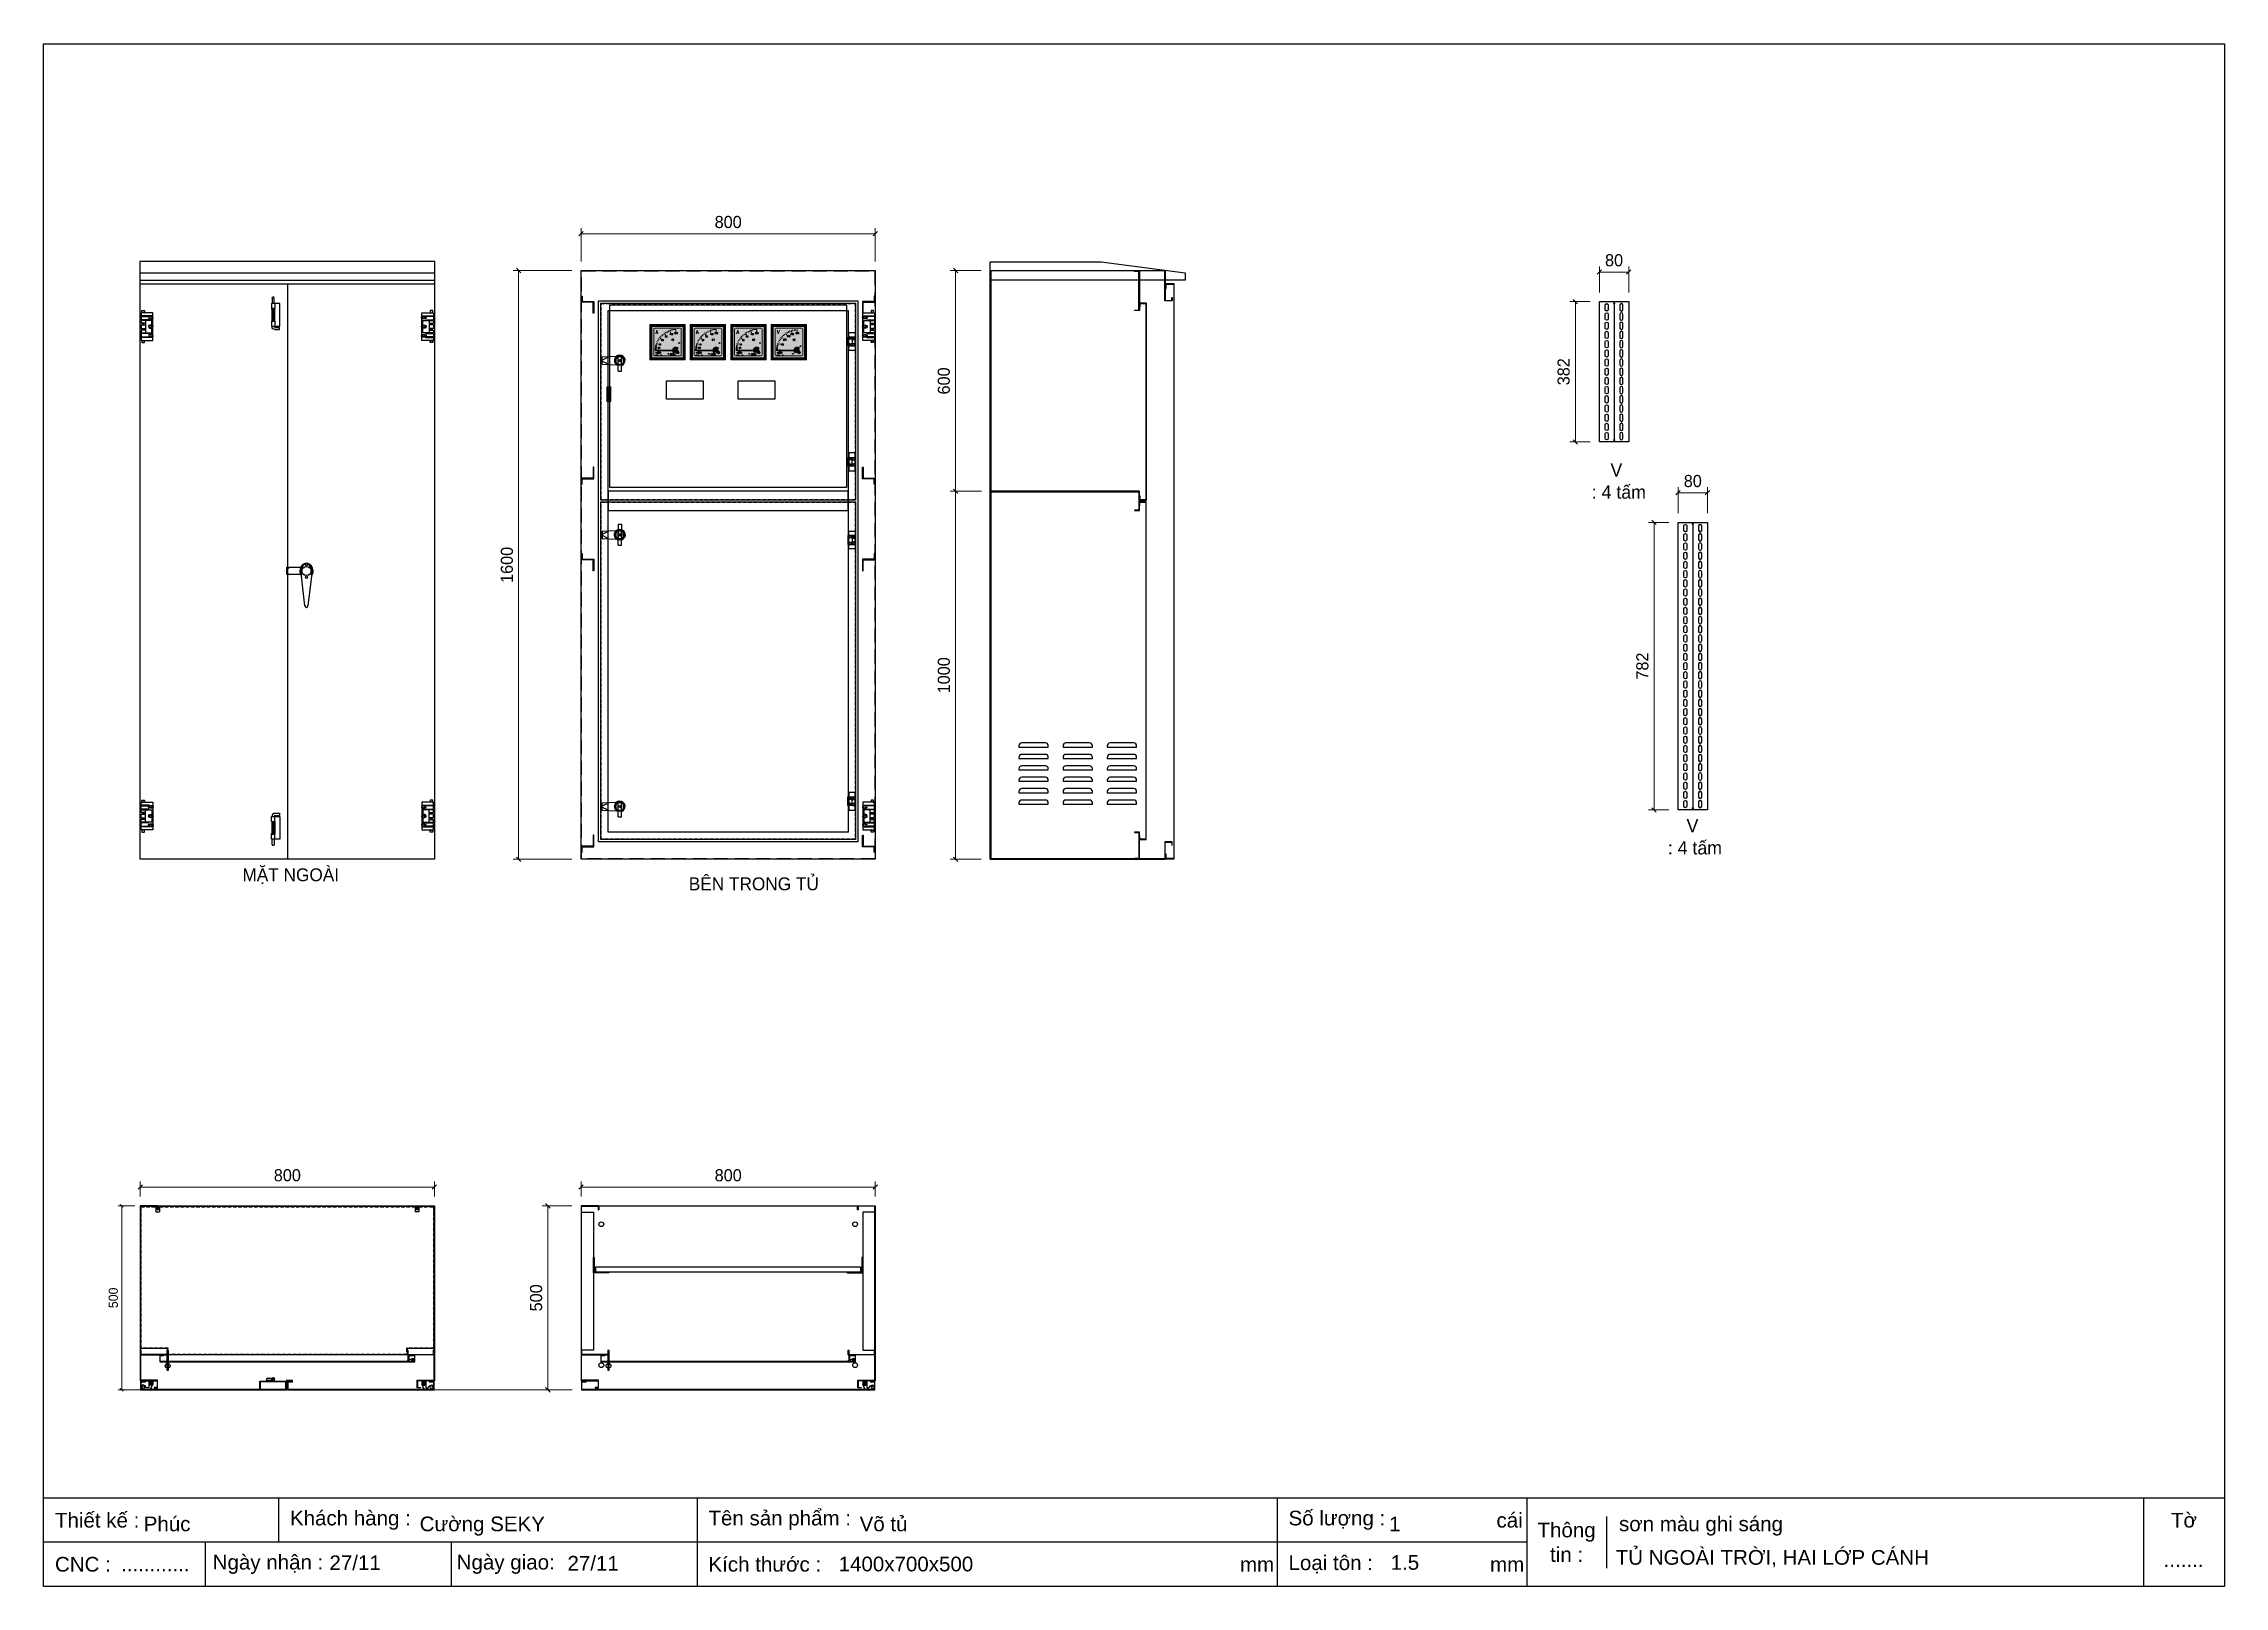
# Model space of a CAD drawing. Header units: millimetres. Extents: x 0 to 5930, y 0 to 4193.
import ezdxf

# ---------------------------------------------------------------- set-up
doc = ezdxf.new("R2010")
doc.units = ezdxf.units.MM
for name, pattern in [('HIDDEN', [9.525, 6.35, -3.175]), ('HIDDEN2', [4.7625, 3.175, -1.5875]), ('HIDDENX2', [19.05, 12.7, -6.35])]:
    doc.linetypes.add(name, pattern=pattern)
for name, color, linetype in [('cover', 4, 'Continuous'), ('DIM', 253, 'Continuous'), ('FIRE PROTECTION', 1, 'Continuous'), ('Ghi chu', 7, 'Continuous'), ('HEATER', 1, 'Continuous'), ('OBJ1', 2, 'Continuous')]:
    doc.layers.add(name, color=color, linetype=linetype)
doc.styles.add('Arial', font='arial.ttf')
doc.styles.add('HTXT1', font='romans.shx', dxfattribs={"width": 0.8, "height": 3, "bigfont": 'extfont.shx'})
doc.styles.add('ROMANS', font='romans.shx', dxfattribs={"height": 5, "bigfont": 'romansvn.shx'})
doc.dimstyles.new('Dim-25', dxfattribs={"dimtxt": 25, "dimasz": 8, "dimexe": 10, "dimexo": 15, "dimgap": 10, "dimtad": 1, "dimdec": 0, "dimtxsty": 'Standard', "dimblk": 'OBLIQUE', "dimcen": 10, "dimclrd": 5, "dimclre": 5, "dimclrt": 3, "dimazin": 3, "dimtfac": 1, "dimtdec": 0, "dimtmove": 0, "dimatfit": 3, "dimldrblk": 'OBLIQUE', "dimlwd": 9, "dimlwe": 9})
doc.dimstyles.new('Dim-33', dxfattribs={"dimtxt": 33, "dimasz": 12, "dimexe": 15, "dimexo": 25, "dimgap": 15, "dimtad": 1, "dimdec": 0, "dimtxsty": 'Standard', "dimblk": 'OBLIQUE', "dimcen": 10, "dimclrd": 5, "dimclre": 5, "dimclrt": 3, "dimazin": 3, "dimtfac": 1, "dimtdec": 0, "dimtmove": 0, "dimatfit": 3, "dimldrblk": 'OPEN30', "dimlwd": 9, "dimlwe": 9})

# ---------------------------------------------------------------- blocks, each defined once
blk = doc.blocks.new('KHUNG CHUẨN')
at = {"color": 7}
for p, q in [((19889.2, -28535.2), (16919.2, -28535.2)), ((17239.2, -28535.2), (17239.2, -28595.2)), ((17809.2, -28535.2), (17809.2, -28655.2)), ((18599.2, -28535.2), (18599.2, -28655.2)), ((18939.2, -28535.2), (18939.2, -28655.2)), ((19779.2, -28535.2), (19779.2, -28655.2)), ((19047.6, -28560.2), (19047.6, -28630.2)), ((18939.2, -28595.2), (16919.2, -28595.2)), ((17139.2, -28595.2), (17139.2, -28655.2)), ((17474.2, -28595.2), (17474.2, -28655.2))]:
    blk.add_line(p, q, dxfattribs=at)
blk.add_lwpolyline([(16919.2, -26555.2), (19889.2, -26555.2), (19889.2, -28655.2), (16919.2, -28655.2)], close=True, dxfattribs=at)
at = {"color": 2, "char_height": 20, "style": 'Arial'}
for s, insert, width, attachment_point in [('  Thiết kế :', (16919.2, -28565.2), 917.634, 4), ('  Khách hàng :', (17239.2, -28565.2), 917.634, 4), ('  Tên sản phẩm :', (17809.2, -28565.2), 917.634, 4), ('  Số lượng :', (18599.2, -28565.2), 917.634, 4), ('cái', (18897.9, -28565.2), 63.517, 4), ('Thông\\Ptin :', (18993.4, -28595.2), 108.311, 5), ('Tờ', (19834.2, -28565.2), 110, 5), ('  CNC :', (16919.2, -28625.2), 917.634, 4), ('  Ngày nhận :', (17134, -28625.2), 556.651, 4), ('  Ngày giao:', (17466.3, -28625.2), 556.651, 4), ('  Kích thước :', (17809.2, -28625.2), 917.634, 4), ('mm', (18548.6, -28625.2), 73.831, 4), ('  Loại tôn :', (18599.2, -28625.2), 917.634, 4), ('mm', (18889.2, -28625.2), 917.634, 4)]:
    blk.add_mtext(s, dxfattribs=dict(at, insert=insert, width=width, attachment_point=attachment_point))
at = {"color": 3, "style": 'Arial'}
for tag, p in [('#01', (17055.6, -28580.1)), ('#02', (17431.4, -28580.1)), ('#03', (18030.6, -28580.1)), ('#08', (18751.7, -28580.1)), ('#10', (19064.8, -28580.1)), ('#04', (17024.8, -28634.6)), ('#05', (17308.5, -28633)), ('#06', (17632.7, -28633.7)), ('#07', (18002, -28634.7)), ('#09', (18753.8, -28632.6)), ('#11', (19060.3, -28625.7)), ('#12', (19806.5, -28628.9))]:
    blk.add_attdef(tag, p, '', height=20, dxfattribs=at)
blk = doc.blocks.new('*D1')
at = {"color": 0, "linetype": 'ByBlock', "lineweight": -2}
for p, q in [((1467.4, 3681.9), (1455.4, 3669.9)), ((2255.4, 3669.9), (2267.4, 3681.9))]:
    blk.add_line(p, q, dxfattribs=at)
at = {"color": 5, "lineweight": 9, "ltscale": 3, "transparency": 16777216}
for p, q in [((1461.4, 3601), (1461.4, 3690.9)), ((2261.4, 3601), (2261.4, 3690.9)), ((1461.4, 3675.9), (2261.4, 3675.9))]:
    blk.add_line(p, q, dxfattribs=at)
at = {"layer": 'Defpoints', "color": 0, "ltscale": 3, "transparency": 16777216}
for p in [(2261.4, 3675.9), (1461.4, 3576), (2261.4, 3576)]:
    blk.add_point(p, dxfattribs=at)
at = {"color": 3, "ltscale": 3, "transparency": 16777216, "insert": (1861.4, 3707.7), "char_height": 33, "attachment_point": 5}
blk.add_mtext('800', dxfattribs=at)
blk = doc.blocks.new('_Oblique')
at = {"color": 0, "linetype": 'ByBlock', "lineweight": -2}
blk.add_line((-0.5, -0.5), (0.5, 0.5), dxfattribs=at)
blk = doc.blocks.new('_Open30')
at = {"color": 0, "linetype": 'ByBlock', "lineweight": -2}
for p, q in [((-1, 0.27), (0, 0)), ((0, 0), (-1, -0.27)), ((0, 0), (-1, 0))]:
    blk.add_line(p, q, dxfattribs=at)
blk = doc.blocks.new('*D2')
at = {"color": 5, "lineweight": 9, "ltscale": 3, "transparency": 16777216}
for p, q in [((1436.4, 3576), (1276.6, 3576)), ((1291.6, 3576), (1291.6, 1976)), ((1436.4, 1976), (1276.6, 1976))]:
    blk.add_line(p, q, dxfattribs=at)
at = {"color": 0, "linetype": 'ByBlock', "lineweight": -2}
for p, q in [((1297.6, 3570), (1285.6, 3582)), ((1285.6, 1982), (1297.6, 1970))]:
    blk.add_line(p, q, dxfattribs=at)
at = {"layer": 'Defpoints', "color": 0, "ltscale": 3, "transparency": 16777216}
for p in [(1461.4, 3576), (1291.6, 1976), (1461.4, 1976)]:
    blk.add_point(p, dxfattribs=at)
at = {"color": 3, "ltscale": 3, "transparency": 16777216, "insert": (1259.7, 2776), "char_height": 33, "attachment_point": 5, "rotation": 90}
blk.add_mtext('1600', dxfattribs=at)
blk = doc.blocks.new('ovan6x9')
at = {"color": 2}
for p, q in [((2, 6), (8, 6)), ((2, 0), (8, 0))]:
    blk.add_line(p, q, dxfattribs=at)
for centre, start, end in [((2, 3), 90, 270), ((8, 3), 270, 90)]:
    blk.add_arc(centre, 3, start, end, dxfattribs=at)
blk = doc.blocks.new('HL036-1-1')
at = {"color": 1}
blk.add_line((9.5, 36.2), (9.5, 12.2), dxfattribs=at)
for points in [[(-2.5, 12.2), (17.5, 12.2), (17.5, 36.2), (-2.5, 36.2)], [(0, 48.5), (17.5, 48.5), (17.5, 0), (0, 0)]]:
    blk.add_lwpolyline(points, close=True, dxfattribs=at)
for centre, radius in [((3.5, 31.8), 2), ((3.5, 16.8), 2), ((12.7, 32.5), 2.5), ((12.7, 16), 2.5)]:
    blk.add_circle(centre, radius, dxfattribs=at)
blk = doc.blocks.new('SDGFGHGHG')
at = {"layer": 'HEATER'}
for p, q in [((860935.9, 570742), (860935.9, 570784.3)), ((860944.9, 570742), (860944.9, 570784.3)), ((860892.9, 570780.5), (860931.6, 570782)), ((860892.9, 570760.5), (860892.9, 570780.5)), ((860892.9, 570771.9), (860906.3, 570778.7)), ((860892.9, 570769.1), (860906.3, 570762.4)), ((860892.9, 570760.5), (860931.6, 570759.1)), ((860935.9, 570742), (860944.9, 570742)), ((860937.5, 570771.3), (860939.5, 570771.3)), ((860937.5, 570769.8), (860939.5, 570769.8)), ((860939.5, 570773.5), (860939.5, 570771.3)), ((860939.5, 570769.8), (860939.5, 570767.6)), ((860941.3, 570773.5), (860941.3, 570771.3)), ((860941.3, 570771.3), (860943.4, 570771.3)), ((860941.3, 570769.8), (860941.3, 570767.6)), ((860941.3, 570769.8), (860943.4, 570769.8))]:
    blk.add_line(p, q, dxfattribs=at)
blk.add_circle((860940.4, 570770.5), 3.08, dxfattribs=at)
blk.add_arc((860940.4, 570770.5), 14.5, 288.08001, 251.91999, dxfattribs=at)
blk = doc.blocks.new('SĐFHGGH')
at = {"layer": 'HEATER'}
for points in [[(860928.8, 570702.4), (860927.4, 570702.4), (860927.4, 570708.4), (860928.8, 570708.4)], [(860943.4, 570717), (860943.4, 570718.4), (860937.4, 570718.4), (860937.4, 570717)], [(860943.4, 570693.8), (860943.4, 570692.4), (860937.4, 570692.4), (860937.4, 570693.8)], [(860952.1, 570702.4), (860953.4, 570702.4), (860953.4, 570708.4), (860952.1, 570708.4)]]:
    blk.add_lwpolyline(points, dxfattribs=at)
for start, end in [(104.47751, 165.52249), (194.47751, 255.52249), (14.47751, 75.52249), (284.47751, 345.52249)]:
    blk.add_arc((860940.4, 570705.4), 12, start, end, dxfattribs=at)
blk = doc.blocks.new('MS722')
for name, p in [('SDGFGHGHG', (-860940.4, -570770.5)), ('SĐFHGGH', (-860940.4, -570705.4))]:
    blk.add_blockref(name, p)
blk = doc.blocks.new('*D3')
at = {"color": 5, "lineweight": 9, "ltscale": 3, "transparency": 16777216}
for p, q in [((2550.3, 2976), (2464.6, 2976)), ((2479.6, 2976), (2479.6, 1976)), ((2549.1, 1976), (2464.6, 1976))]:
    blk.add_line(p, q, dxfattribs=at)
at = {"color": 0, "linetype": 'ByBlock', "lineweight": -2}
for p, q in [((2485.6, 2970), (2473.6, 2982)), ((2473.6, 1982), (2485.6, 1970))]:
    blk.add_line(p, q, dxfattribs=at)
at = {"layer": 'Defpoints', "color": 0, "ltscale": 3, "transparency": 16777216}
for p in [(2575.3, 2976), (2479.6, 1976), (2574.1, 1976)]:
    blk.add_point(p, dxfattribs=at)
at = {"color": 3, "ltscale": 3, "transparency": 16777216, "insert": (2447.8, 2476), "char_height": 33, "attachment_point": 5, "rotation": 90}
blk.add_mtext('1000', dxfattribs=at)
blk = doc.blocks.new('HL011-1-4')
h = blk.add_hatch()
h.set_pattern_fill('ANSI31', color=2, scale=0.5, style=0)
h.paths.add_polyline_path([(2.5, 0), (8.5, 0), (8.5, 12), (2.5, 12)])
at = {"color": 1}
for p, q in [((7, 23.5), (0, 10)), ((0, 0), (0, 10)), ((11, 0), (0, 0)), ((7, 23.5), (26, 23.5)), ((11, 0), (11, 19.5)), ((11, 19.5), (17, 19.5)), ((17, 19.5), (21.2, 13.9))]:
    blk.add_line(p, q, dxfattribs=at)
at = {"color": 2}
blk.add_lwpolyline([(2.5, 0), (2.5, 12), (8.5, 12), (8.5, 0)], dxfattribs=at)
at = {"color": 1}
blk.add_lwpolyline([(5.7, 21), (3, 21), (3, 23.5), (7, 23.5)], dxfattribs=at)
blk.add_circle((26, 17.5), 3.5, dxfattribs=at)
blk.add_arc((26, 17.5), 6, 216.8699, 90, dxfattribs=at)
blk = doc.blocks.new('*D4')
at = {"color": 0, "linetype": 'ByBlock', "lineweight": -2}
for p, q in [((1467.4, 1091.2), (1455.4, 1079.2)), ((2255.4, 1079.2), (2267.4, 1091.2))]:
    blk.add_line(p, q, dxfattribs=at)
at = {"color": 5, "lineweight": 9, "ltscale": 3, "transparency": 16777216}
for p, q in [((1461.4, 1059.1), (1461.4, 1100.2)), ((1461.4, 1085.2), (2261.4, 1085.2)), ((2261.4, 1059.1), (2261.4, 1100.2))]:
    blk.add_line(p, q, dxfattribs=at)
at = {"layer": 'Defpoints', "color": 0, "ltscale": 3, "transparency": 16777216}
for p in [(2261.4, 1085.2), (1461.4, 1034.1), (2261.4, 1034.1)]:
    blk.add_point(p, dxfattribs=at)
at = {"color": 3, "ltscale": 3, "transparency": 16777216, "insert": (1861.4, 1117.1), "char_height": 33, "attachment_point": 5}
blk.add_mtext('800', dxfattribs=at)
blk = doc.blocks.new('*D5')
at = {"color": 5, "lineweight": 9, "ltscale": 3, "transparency": 16777216}
for p, q in [((1436.4, 1034.1), (1356, 1034.1)), ((1371, 1034.1), (1371, 534.1)), ((1437.4, 534.1), (1356, 534.1))]:
    blk.add_line(p, q, dxfattribs=at)
at = {"color": 0, "linetype": 'ByBlock', "lineweight": -2}
for p, q in [((1377, 1028.1), (1365, 1040.1)), ((1365, 540.1), (1377, 528.1))]:
    blk.add_line(p, q, dxfattribs=at)
at = {"layer": 'Defpoints', "color": 0, "ltscale": 3, "transparency": 16777216}
for p in [(1461.4, 1034.1), (1371, 534.1), (1462.4, 534.1)]:
    blk.add_point(p, dxfattribs=at)
at = {"color": 3, "ltscale": 3, "transparency": 16777216, "insert": (1339.2, 784.1), "char_height": 33, "attachment_point": 5, "rotation": 90}
blk.add_mtext('500', dxfattribs=at)
blk = doc.blocks.new('HL036-1-2')
at = {"layer": 'Ghi chu', "color": 1}
for p, q in [((-3, 17.8), (-18.9, 17.8)), ((-18.9, 15.8), (-18.9, 17.8)), ((-12.1, 15.8), (-18.9, 15.8)), ((-16.4, 1), (-16.4, 14)), ((-15.6, 15), (-3.9, 17.7)), ((0, 0), (-15.4, 0)), ((-14.4, 3), (-14.4, 11.9)), ((0, 2), (-13.4, 2)), ((-13.1, 12.8), (-4.3, 9.8)), ((-6.2, 2), (-6.2, 0)), ((-1.2, 2), (-1.2, 0)), ((0, 0), (0, 2))]:
    blk.add_line(p, q, dxfattribs=at)
for radius in [4.1, 2.1]:
    blk.add_circle((-3, 13.7), radius, dxfattribs=at)
for centre, start, end in [((-15.4, 14), 102.96162, 180), ((-15.4, 1), 180, 270), ((-13.4, 11.9), 71.32539, 180), ((-13.4, 3), 180, 270)]:
    blk.add_arc(centre, 1, start, end, dxfattribs=at)
blk = doc.blocks.new('*D6')
at = {"color": 5, "lineweight": 9, "ltscale": 3, "transparency": 16777216}
for p, q in [((2549.1, 3576), (2464.6, 3576)), ((2479.6, 3576), (2479.6, 2976)), ((2550.3, 2976), (2464.6, 2976))]:
    blk.add_line(p, q, dxfattribs=at)
at = {"color": 0, "linetype": 'ByBlock', "lineweight": -2}
for p, q in [((2485.6, 3570), (2473.6, 3582)), ((2473.6, 2982), (2485.6, 2970))]:
    blk.add_line(p, q, dxfattribs=at)
at = {"layer": 'Defpoints', "color": 0, "ltscale": 3, "transparency": 16777216}
for p in [(2574.1, 3576), (2479.6, 2976), (2575.3, 2976)]:
    blk.add_point(p, dxfattribs=at)
at = {"color": 3, "ltscale": 3, "transparency": 16777216, "insert": (2447.8, 3276), "char_height": 33, "attachment_point": 5, "rotation": 90}
blk.add_mtext('600', dxfattribs=at)
blk = doc.blocks.new('*D7')
at = {"color": 0, "linetype": 'ByBlock', "lineweight": -2}
for p, q in [((268.7, 1091.2), (256.7, 1079.2)), ((1056.7, 1079.2), (1068.7, 1091.2))]:
    blk.add_line(p, q, dxfattribs=at)
at = {"color": 5, "lineweight": 9, "ltscale": 3, "transparency": 16777216}
for p, q in [((262.7, 1059.1), (262.7, 1100.2)), ((262.7, 1085.2), (1062.7, 1085.2)), ((1062.7, 1059.1), (1062.7, 1100.2))]:
    blk.add_line(p, q, dxfattribs=at)
at = {"layer": 'Defpoints', "color": 0, "ltscale": 3, "transparency": 16777216}
for p in [(1062.7, 1085.2), (262.7, 1034.1), (1062.7, 1034.1)]:
    blk.add_point(p, dxfattribs=at)
at = {"color": 3, "ltscale": 3, "transparency": 16777216, "insert": (662.7, 1117.1), "char_height": 33, "attachment_point": 5}
blk.add_mtext('800', dxfattribs=at)
blk = doc.blocks.new('MS308-2-1')
at = {"color": 1}
for p, q in [((-53, 4.6), (-46, 10)), ((-13.3, -14.2), (-13.3, 6.7)), ((-12.3, 6.7), (-12.3, -6.9)), ((12.3, 6.7), (12.3, -6.9)), ((13.3, 6.7), (13.3, -14.2)), ((-53, -4.6), (-46, -10)), ((-4, -95), (-13.3, -14.2)), ((13.3, -14.2), (4, -95))]:
    blk.add_line(p, q, dxfattribs=at)
blk.add_lwpolyline([(-15.8, -10), (-53, -10), (-53, 10), (-15.8, 10)], dxfattribs=at)
for centre, radius, start, end in [((0, 6.7), 13.3, 0, 180), ((0, 6.7), 12.3, 0, 180), ((0, 5.9), 17.7, 226.18404, 313.81596), ((0, -95), 4, 180, 0)]:
    blk.add_arc(centre, radius, start, end, dxfattribs=at)
blk.add_ellipse((0, 0), major_axis=(0, 21), ratio=0.857143, start_param=3.972003, end_param=8.594367, dxfattribs=at)
blk = doc.blocks.new('HL011-1-6')
at = {"color": 1}
for p, q in [((29.5, 81), (22.5, 81)), ((22.5, 81), (22.5, 78)), ((23.5, 78), (22.5, 78)), ((23.5, 75), (22.5, 75)), ((23.5, 75), (23.5, 78)), ((29.5, 78), (28.5, 78)), ((28.5, 75), (28.5, 78)), ((28.5, 75), (29.5, 75)), ((29.5, 78), (29.5, 81)), ((11, 56), (11, 54)), ((11, 56), (32, 56)), ((11, 21), (11, 19)), ((11, 19), (32, 19)), ((20, 54), (20, 21)), ((20, 47), (32, 47)), ((32, 42.5), (20, 42.5)), ((32, 32.5), (20, 32.5)), ((20, 28), (32, 28)), ((22.5, 56), (22.5, 54)), ((22.5, 19), (22.5, 21)), ((23.5, 0), (22.5, 0)), ((23.1, 47), (24, 44)), ((23.1, 28), (24, 31)), ((23.5, 0), (23.5, -3)), ((24, 44), (28, 44)), ((24, 31), (28, 31)), ((28.9, 47), (28, 44)), ((28.9, 28), (28, 31)), ((28.5, 0), (28.5, -3)), ((28.5, 0), (29.5, 0)), ((29.5, 54), (29.5, 56)), ((29.5, 21), (29.5, 19)), ((22.5, -6), (22.5, -3)), ((23.5, -3), (22.5, -3)), ((29.5, -6), (22.5, -6)), ((29.5, -3), (28.5, -3)), ((29.5, -3), (29.5, -6))]:
    blk.add_line(p, q, dxfattribs=at)
for points in [[(32, 19), (32, 0), (0, 0), (0, 75), (32, 75), (32, 56)], [(32, 28), (32, 21), (3, 21), (3, 54), (32, 54), (32, 47)], [(32, 42.5), (32, 32.5)]]:
    blk.add_lwpolyline(points, dxfattribs=at)
for points in [[(10, 67), (32, 67), (32, 65), (10, 65)], [(10, 8), (32, 8), (32, 10), (10, 10)]]:
    blk.add_lwpolyline(points, close=True, dxfattribs=at)
for centre in [(5.5, 62.5), (5.5, 37.5), (5.5, 12.5)]:
    blk.add_circle(centre, 3, dxfattribs=at)
blk = doc.blocks.new('*U5683')
at = {"layer": 'OBJ1', "lineweight": 25, "true_color": 0x333333}
for points in [[(47, 1), (48, 2), (-48, 2), (-47, 1)], [(-47, 1), (-48, 2), (-48, -94), (-47, -93)], [(46, 0), (47, 1), (-47, 1), (-46, 0)], [(-46, 0), (-47, 1), (-47, -93), (-46, -92)], [(45, -1), (46, 0), (-46, 0), (-45, -1)], [(-45, -1), (-46, 0), (-46, -92), (-45, -91)], [(45, -91), (46, -92), (46, 0), (45, -1)], [(46, -92), (47, -93), (47, 1), (46, 0)], [(47, -93), (48, -94), (48, 2), (47, 1)], [(44, -2), (45, -1), (-45, -1), (-44, -2)], [(-44, -2), (-45, -1), (-45, -91), (-44, -90)], [(43, -3), (44, -2), (-44, -2), (-43, -3)], [(-43, -3), (-44, -2), (-44, -90), (-43, -89)], [(44, -2), (43, -3), (43, -89), (44, -90)], [(45, -1), (44, -2), (44, -90), (45, -91)], [(48, -94), (47, -93), (-47, -93), (-48, -94)], [(-46, -92), (-47, -93), (47, -93), (46, -92)], [(-45, -91), (-46, -92), (46, -92), (45, -91)], [(45, -91), (44, -90), (-44, -90), (-45, -91)], [(-43, -89), (-44, -90), (44, -90), (43, -89)]]:
    blk.add_hatch(color=250, dxfattribs=at).paths.add_polyline_path(points)
at = {"layer": 'OBJ1', "lineweight": 25, "true_color": 0xc2c2b6}
h = blk.add_hatch(color=9, dxfattribs=at)
h.paths.add_polyline_path([(42.5, -6, 0.414214), (40, -3.5), (-40, -3.5, 0.414214), (-42.5, -6), (-42.5, -86, 0.414214), (-40, -88.5), (40, -88.5, 0.414214), (42.5, -86)])
h.paths.add_polyline_path([(37.5, -11, 0.414214), (35, -8.5), (-35, -8.5, 0.414214), (-37.5, -11), (-37.5, -81, 0.414214), (-35, -83.5), (35, -83.5, 2.414214), (32.5, -81, 1), (37.5, -81)], flags=16)
at = {"layer": 'OBJ1', "lineweight": 25, "true_color": 0x9e9e8a}
blk.add_hatch(color=252, dxfattribs=at).paths.add_polyline_path([(37.5, -11, 0.414214), (35, -8.5), (-35, -8.5, 0.414214), (-37.5, -11), (-37.5, -81, 0.414214), (-35, -83.5), (35, -83.5, 0.414214), (37.5, -81)])
at = {"layer": 'OBJ1', "lineweight": 18, "true_color": 0x0f0f0f}
for points in [[(-27.9, -50.5), (-27.9, -50.6), (-27.9, -50.7), (-24.6, -51.8), (-24.6, -51.7), (-24.6, -51.6)], [(-7.3, -24.1), (-7.4, -24.1), (-7.5, -24.2), (-5.5, -27.1), (-5.4, -27), (-5.3, -27)], [(22.6, -15), (22.4, -15), (22.4, -18.5), (22.5, -18.5), (22.6, -18.5)]]:
    blk.add_hatch(color=250, dxfattribs=at).paths.add_polyline_path(points)
at = {"layer": 'OBJ1', "lineweight": 15}
for points in [[(-19.6, -35.5), (-19.6, -35.6), (-19.7, -35.7), (-16.9, -37.8, -0.000988), (-16.8, -37.6)], [(6.1, -13.9), (6.2, -14.2, -0.073178), (22.5, -11.8), (22.5, -11.5, 0.073178)], [(7.2, -17.3), (7.1, -17.3), (7, -17.3), (8, -20.7), (8.1, -20.6), (8.2, -20.6)], [(-27.5, -68.4), (-31, -68.4, 0.000467), (-31, -68.5, 0.000467), (-31, -68.6), (-27.5, -68.6, -0.0005), (-27.5, -68.5, -0.0005)], [(-30.5, -61.4), (-30.5, -61.6), (-27.1, -62), (-27, -61.8)]]:
    blk.add_hatch(color=250, dxfattribs=at).paths.add_polyline_path(points)
at = {"layer": 'OBJ1', "lineweight": 15, "true_color": 0x0f0f0f}
h = blk.add_hatch(color=250, dxfattribs=at)
edge = h.paths.add_edge_path()
edge.add_ellipse((14, -39.9), major_axis=(-3.24, 0), ratio=0.863721, start_angle=282.48888, end_angle=437.51112)
edge.add_line((13.4, -42.7), (13.4, -42.2))
edge.add_ellipse((14, -39.9), major_axis=(-2.74, 0), ratio=0.861865, start_angle=284.80898, end_angle=435.19102, ccw=False)
edge.add_line((13.4, -37.6), (13.4, -37.2))
h = blk.add_hatch(color=250, dxfattribs=at)
edge = h.paths.add_edge_path()
edge.add_ellipse((18, -39.9), major_axis=(-3.24, 0), ratio=0.863721, start_angle=282.48888, end_angle=437.51112)
edge.add_line((17.4, -42.7), (17.4, -42.2))
edge.add_ellipse((18, -39.9), major_axis=(-2.74, 0), ratio=0.861865, start_angle=365.23914, end_angle=435.19102, ccw=False)
edge.add_line((15.3, -40.2), (17.4, -40.2))
edge.add_line((17.4, -40.2), (17.4, -39.7))
edge.add_line((17.4, -39.7), (15.3, -39.7))
edge.add_ellipse((18, -39.9), major_axis=(-2.74, 0), ratio=0.861865, start_angle=284.80898, end_angle=354.76086, ccw=False)
edge.add_line((17.4, -37.6), (17.4, -37.2))
at = {"layer": 'OBJ1', "lineweight": 25, "true_color": 0x2b2b2b}
for points in [[(13.6, -67.5), (-21.8, -67.5), (-23.2, -68.5), (13.5, -68.5, -0.027842)], [(13.5, -68.5), (-23.2, -68.5), (-21.8, -69.5), (13.6, -69.5, -0.027842)], [(20.5, -67.7), (20.5, -67.5), (13.6, -67.5, 0.027842), (13.5, -68.5), (19.7, -68.5)], [(19.7, -68.5), (13.5, -68.5, 0.027842), (13.6, -69.5), (18.7, -69.5)], [(20.5, -68.5), (19.7, -68.5), (18.7, -69.5), (20.5, -69.5)]]:
    blk.add_hatch(color=250, dxfattribs=at).paths.add_polyline_path(points)
at = {"layer": 'OBJ1', "lineweight": 30, "true_color": 0x141414}
for points in [[(21.2, -67, -0.004217), (21.2, -67), (27.4, -60.9, 0.557477), (13.6, -67.5), (20.5, -67.5), (20.5, -67.7), (20.9, -67.3), (17.1, -63.9), (17.2, -63.8), (17.4, -63.6)], [(13.6, -69.5, 0.114522), (14.9, -73.3), (18.7, -69.5)], [(22.9, -71), (21.8, -70.3, -0.306272), (20.5, -68.5), (20.5, -69.5), (18.7, -69.5), (14.9, -73.3, 0.057823), (16.2, -74.9), (18.7, -72.4), (20.7, -73.5)], [(20.7, -73.5), (26.4, -76.6, -0.155728), (25.9, -74.9, -0.142786), (26.3, -73.3), (22.9, -71)], [(28.8, -62.1, 0.049418), (27.4, -60.9), (21.2, -67, -0.527028), (24.4, -67.9), (25, -68.8), (27.3, -66.4), (26.3, -64.6)], [(25, -68.8), (27.2, -72.3, -0.305979), (30.6, -72.4), (27.3, -66.4)]]:
    blk.add_hatch(color=250, dxfattribs=at).paths.add_polyline_path(points)
at = {"layer": 'OBJ1', "lineweight": 30, "true_color": 0x030303}
for points in [[(21.3, -67.7, -0.07779), (21.6, -67.3), (17.4, -63.6), (17.2, -63.8), (17.1, -63.9)], [(24.4, -67.9), (23.9, -67.1, 0.383546), (21.2, -67), (21.2, -67), (21.6, -67.3, -0.629361), (24, -68.5, -1), (21, -68.5, -0.147082), (21.3, -67.7), (20.9, -67.3, 0.376225), (21.1, -69.9), (21.8, -70.3, 0.642728)]]:
    blk.add_hatch(color=18, dxfattribs=at).paths.add_polyline_path(points)
at = {"layer": 'OBJ1', "lineweight": 25, "true_color": 0x2b2b2b}
blk.add_hatch(color=250, dxfattribs=at).paths.add_polyline_path([(19.7, -68.5), (20.5, -68.5), (20.5, -67.7)], flags=17)
at = {"layer": 'OBJ1', "lineweight": 15, "true_color": 0x1c1c1c}
blk.add_hatch(color=250, dxfattribs=at).paths.add_polyline_path([(20.9, -67.3), (20.9, -67.3), (20.5, -67.7), (20.5, -68.5, -0.156562)])
at = {"layer": 'OBJ1', "lineweight": 25, "true_color": 0xdfaf9f}
blk.add_hatch(color=21, dxfattribs=at).paths.add_polyline_path([(24, -68.5, 1), (21, -68.5, 1)])
at = {"layer": 'OBJ1', "lineweight": 30, "true_color": 0x383838}
blk.add_hatch(color=250, dxfattribs=at).paths.add_polyline_path([(24.4, -67.9, -0.642728), (21.8, -70.3), (26.3, -73.3, -0.108853), (27.2, -72.3)])
at = {"layer": 'OBJ1', "lineweight": 25, "true_color": 0x191915}
blk.add_hatch(color=250, dxfattribs=at).paths.add_polyline_path([(28.9, -71.9, 1), (28.9, -77.9, 1)])
at = {"layer": 'OBJ1', "lineweight": 25, "true_color": 0x2f2f27}
blk.add_hatch(color=250, dxfattribs=at).paths.add_polyline_path([(30.4, -76.2, 0.048873), (30.7, -75.9), (27.3, -73.5, 0.048944), (27.1, -73.9)])
at = {"color": 41, "lineweight": 15, "true_color": 0xeedc77}
for p, q in [((31.5, -48.5), (31.2, -48.2)), ((31.2, -48.8), (31.5, -48.5)), ((31.3, -48.1), (31.6, -48.4)), ((31.6, -48.6), (31.3, -48.9)), ((31.6, -48.4), (31.9, -48.1)), ((31.9, -48.9), (31.6, -48.6)), ((32.1, -48.2), (31.8, -48.5)), ((31.8, -48.5), (32.1, -48.8)), ((2.4, -77.7), (2.1, -77.4)), ((2.1, -78), (2.4, -77.7)), ((2.2, -77.2), (2.5, -77.5)), ((2.5, -77.8), (2.2, -78.1)), ((2.5, -77.5), (2.8, -77.2)), ((2.8, -78.1), (2.5, -77.8)), ((2.9, -77.4), (2.6, -77.7)), ((2.6, -77.7), (2.9, -78))]:
    blk.add_line(p, q, dxfattribs=at)
at = {"layer": 'cover', "color": 3, "ltscale": 100}
blk.add_lwpolyline([(-46, -92), (46, -92), (46, 0), (-46, 0)], close=True, dxfattribs=at)
at = {"layer": 'OBJ1', "color": 27, "lineweight": 15}
for p, q in [((-48, 2), (48, 2)), ((-48, -94), (-48, 2)), ((-43, -3), (-48, 2)), ((-47, 1), (47, 1)), ((-47, 1), (-47, -93)), ((-46, 0), (46, 0)), ((43, -3), (48, 2)), ((46, 0), (46, -92)), ((47, 1), (47, -93)), ((48, 2), (48, -94)), ((-46, 0), (-46, -92)), ((-45, -1), (45, -1)), ((-45, -1), (-45, -91)), ((-44, -2), (44, -2)), ((-44, -2), (-44, -90)), ((-43, -3), (43, -3)), ((-43, -3), (-43, -89)), ((43, -3), (43, -89)), ((44, -2), (44, -90)), ((45, -1), (45, -91)), ((-48, -94), (-43, -89)), ((48, -94), (-48, -94)), ((-47, -93), (47, -93)), ((-46, -92), (46, -92)), ((-45, -91), (45, -91)), ((-44, -90), (44, -90)), ((-43, -89), (43, -89)), ((43, -89), (48, -94))]:
    blk.add_line(p, q, dxfattribs=at)
at = {"layer": 'OBJ1', "color": 9, "lineweight": 15, "true_color": 0xc2c2b6}
for p, q in [((-42.5, -6), (-42.5, -86)), ((-40, -3.5), (40, -3.5)), ((-37.5, -11), (-37.5, -81)), ((-35, -8.5), (35, -8.5)), ((37.5, -11), (37.5, -81)), ((42.5, -6), (42.5, -86)), ((-40, -88.5), (40, -88.5)), ((-35, -83.5), (35, -83.5))]:
    blk.add_line(p, q, dxfattribs=at)
at = {"layer": 'OBJ1', "color": 250, "lineweight": 18, "true_color": 0x0f0f0f}
for p, q in [((-33.7, -59), (-30.3, -59.6)), ((-33.2, -56.6), (-29.8, -57.3)), ((-32.4, -54.2), (-29.3, -55)), ((-31.9, -51.7), (-28.6, -52.7)), ((-31.2, -49.4), (-27.9, -50.6)), ((-26.3, -46.6), (-29.5, -45.2)), ((-27.9, -50.6), (-27.9, -50.5)), ((-24.6, -51.6), (-27.9, -50.5)), ((-27.9, -50.6), (-27.9, -50.7)), ((-27.9, -50.7), (-24.6, -51.8)), ((-24.4, -42.8), (-27.5, -41.1)), ((-24.6, -51.7), (-24.6, -51.6)), ((-24.6, -51.7), (-24.6, -51.8)), ((-20.1, -35.2), (-20.1, -35.2)), ((-20.1, -35.2), (-20.1, -35.2)), ((-13.9, -29.3), (-16.3, -26.8)), ((-7.4, -24.1), (-9.3, -21.2)), ((-7.4, -24.1), (-7.5, -24.2)), ((-5.5, -27.1), (-7.5, -24.2)), ((-7.4, -24.1), (-7.3, -24.1)), ((-5.3, -27), (-7.3, -24.1)), ((-4.1, -22.1), (-5.8, -19)), ((-5.4, -27), (-5.5, -27.1)), ((-5.4, -27), (-5.3, -27)), ((-0.1, -20), (-1.6, -16.8)), ((3.4, -18.5), (2.1, -15.3)), ((7.1, -17.3), (6.1, -13.9)), ((7.1, -17.3), (6.1, -13.9)), ((22.5, -15), (22.4, -15)), ((22.4, -15), (22.4, -18.5)), ((22.6, -15), (22.4, -15)), ((22.4, -18.5), (22.5, -18.5)), ((22.5, -18.5), (22.6, -18.5)), ((22.6, -18.5), (22.6, -15)), ((-34.5, -68.5), (-31, -68.5)), ((-34.4, -66), (-29.2, -66.2)), ((-34.3, -63.5), (-30.8, -63.8)), ((-34, -61), (-30.5, -61.5))]:
    blk.add_line(p, q, dxfattribs=at)
at = {"layer": 'OBJ1', "color": 250, "lineweight": 15, "true_color": 0x0f0f0f}
for p, q in [((-32.9, -59.1), (-30.3, -59.6)), ((-32.4, -54.2), (-29.3, -55)), ((-25, -37.4), (-22.3, -39.2)), ((-20.1, -35.2), (-22.4, -33.4)), ((-19.4, -30.1), (-16.9, -32.3)), ((-15.8, -27.3), (-13.9, -29.3)), ((-12.8, -24), (-10.7, -26.6)), ((-1.3, -17.4), (-0.1, -20)), ((13.4, -37.2), (13.4, -37.6)), ((13.4, -42.2), (13.4, -42.7)), ((17.4, -39.7), (15.3, -39.7)), ((17.4, -40.2), (15.3, -40.2)), ((17.4, -37.2), (17.4, -37.6)), ((17.4, -39.7), (17.4, -40.2)), ((17.4, -42.2), (17.4, -42.7)), ((22.5, -15), (22.5, -11.5)), ((-34.5, -68.5), (-31, -68.5))]:
    blk.add_line(p, q, dxfattribs=at)
at = {"layer": 'OBJ1', "color": 250, "lineweight": 15}
for p, q in [((-20.1, -35.2), (-19.6, -35.6)), ((-19.6, -35.6), (-19.7, -35.7)), ((-16.9, -37.8), (-19.7, -35.7)), ((-19.6, -35.6), (-19.6, -35.5)), ((-16.8, -37.7), (-19.6, -35.5)), ((-16.9, -37.7), (-16.8, -37.7)), ((-16.9, -37.7), (-16.9, -37.8)), ((7.1, -17.3), (7, -17.3)), ((8, -20.7), (7, -17.3)), ((7.1, -17.3), (7.2, -17.3)), ((7.2, -17.3), (8.2, -20.6)), ((8.1, -20.6), (8, -20.7)), ((8.1, -20.6), (8.2, -20.6)), ((22.5, -11.5), (22.5, -11.8)), ((-31, -68.5), (-31, -68.4)), ((-31, -68.4), (-27.5, -68.4)), ((-31, -68.5), (-31, -68.6)), ((-31, -68.6), (-27.5, -68.6)), ((-27, -61.8), (-30.5, -61.4)), ((-30.5, -61.4), (-30.5, -61.6)), ((-30.5, -61.6), (-27.1, -62)), ((-27.5, -68.4), (-27.5, -68.6)), ((-27, -61.8), (-27.1, -62))]:
    blk.add_line(p, q, dxfattribs=at)
at = {"layer": 'OBJ1', "color": 250, "lineweight": 18}
for p, q in [((-31.8, -73.7), (-31.8, -76)), ((-17.8, -73.7), (-17.8, -76)), ((8, -77.5), (9.8, -77.1)), ((9, -76.4), (9, -79.5))]:
    blk.add_line(p, q, dxfattribs=at)
at = {"layer": 'OBJ1', "color": 27, "lineweight": 18}
for p, q in [((-23.2, -68.5), (-26.7, -68.5)), ((-21.8, -67.5), (-23.2, -68.5)), ((20.5, -68.5), (-23.2, -68.5)), ((-21.8, -69.5), (-23.2, -68.5)), ((20.5, -67.5), (-21.8, -67.5)), ((20.5, -69.5), (-21.8, -69.5)), ((20.9, -67.3), (14.9, -73.3)), ((17.2, -63.8), (17.1, -63.9)), ((17.1, -63.9), (21.3, -67.7)), ((17.2, -63.8), (17.4, -63.6)), ((17.4, -63.6), (21.6, -67.3)), ((20.5, -68.5), (20.5, -67.5)), ((20.5, -68.5), (20.5, -69.5)), ((22.9, -71), (20.7, -73.5)), ((21.2, -67), (27.4, -60.9)), ((26.3, -73.3), (21.8, -70.3)), ((24.4, -67.9), (27.2, -72.3)), ((25, -68.8), (27.3, -66.4))]:
    blk.add_line(p, q, dxfattribs=at)
at = {"layer": 'OBJ1', "color": 250, "lineweight": 25}
for p, q in [((8, -77.5), (9.8, -77.1)), ((8, -77.5), (9.7, -77.7)), ((8, -78), (9.7, -77.7)), ((8, -78), (9.7, -78.3)), ((8, -78.6), (9.7, -78.3)), ((8, -78.6), (9.8, -78.9)), ((18.9, -79.1), (20.4, -79.1)), ((19.7, -77.1), (19.7, -79.1))]:
    blk.add_line(p, q, dxfattribs=at)
at = {"layer": 'OBJ1', "color": 9, "lineweight": 18, "true_color": 0xc2c2b6}
for p, q in [((18.7, -72.4), (16.2, -74.9)), ((16.2, -74.9), (18.7, -72.4)), ((18.7, -72.4), (26.4, -76.6)), ((26.3, -64.6), (28.8, -62.1)), ((26.3, -64.6), (30.6, -72.4)), ((27.1, -73.9), (30.4, -76.2)), ((27.3, -73.5), (30.7, -75.9))]:
    blk.add_line(p, q, dxfattribs=at)
at = {"layer": 'OBJ1', "color": 27, "lineweight": 25}
for centre in [(31.6, -48.5), (2.5, -77.7)]:
    blk.add_circle(centre, 1, dxfattribs=at)
at = {"layer": 'OBJ1', "color": 41, "linetype": 'ByBlock', "lineweight": 15, "true_color": 0xeedc77}
for centre in [(31.6, -48.5), (2.5, -77.7)]:
    blk.add_circle(centre, 0.84, dxfattribs=at)
at = {"layer": 'OBJ1', "color": 250, "lineweight": 25}
for centre in [(9.9, -77.1), (9.9, -78.8)]:
    blk.add_circle(centre, 0.141, dxfattribs=at)
at = {"layer": 'OBJ1', "color": 27, "lineweight": 18}
blk.add_circle((22.5, -68.5), 1.48, dxfattribs=at)
at = {"layer": 'OBJ1', "color": 9, "lineweight": 18, "true_color": 0xc2c2b6}
blk.add_circle((28.9, -74.9), 3, dxfattribs=at)
at = {"layer": 'OBJ1', "color": 9, "lineweight": 15, "true_color": 0xc2c2b6}
for centre, start, end in [((-40, -6), 90, 180), ((-35, -11), 90, 180), ((35, -11), 0, 90), ((40, -6), 0, 90), ((-40, -86), 180, 270), ((-35, -81), 180, 270), ((35, -81), 270, 0), ((40, -86), 270, 0)]:
    blk.add_arc(centre, 2.5, start, end, dxfattribs=at)
at = {"layer": 'OBJ1', "color": 250, "lineweight": 15}
for radius in [57, 56.7]:
    blk.add_arc((22.5, -68.5), radius, 90, 106.74127, dxfattribs=at)
at = {"layer": 'OBJ1', "color": 41, "linetype": 'ByBlock', "lineweight": 15, "true_color": 0xeedc77}
for centre, start, end in [((31.3, -48.1), 45, 225), ((31.3, -48.9), 135, 315), ((32, -48.1), 315, 135), ((32, -48.9), 225, 45), ((2.1, -77.3), 45, 225), ((2.1, -78.1), 135, 315), ((2.9, -77.3), 315, 135), ((2.9, -78.1), 225, 45)]:
    blk.add_arc(centre, 0.0985, start, end, dxfattribs=at)
at = {"layer": 'OBJ1', "color": 250, "lineweight": 18}
for centre, start, end in [((-24.8, -90.8), 67.76673, 112.23327), ((-24.8, -58.8), 247.76673, 292.23327)]:
    blk.add_arc(centre, 18.5, start, end, dxfattribs=at)
at = {"layer": 'OBJ1', "color": 250, "lineweight": 25}
for centre, radius, start, end in [((11.8, -78.6), 0.906, 29.22821, 149.47556), ((13.1, -77.3), 1.03, 237.08876, 329.24597)]:
    blk.add_arc(centre, radius, start, end, dxfattribs=at)
at = {"layer": 'OBJ1', "color": 9, "lineweight": 18, "true_color": 0xc2c2b6}
for centre, radius, start, end in [((22.5, -68.5), 9, 45.74952, 173.62063), ((22.5, -68.5), 9, 186.37937, 225.74952), ((28.9, -74.9), 2.04, 139.94047, 151.1486), ((28.9, -74.9), 2.04, 319.94097, 331.13283)]:
    blk.add_arc(centre, radius, start, end, dxfattribs=at)
at = {"layer": 'OBJ1', "color": 27, "lineweight": 18}
blk.add_arc((22.5, -68.5), 1.98, 144.40752, 131.16171, dxfattribs=at)
at = {"layer": 'OBJ1', "color": 250, "lineweight": 15, "true_color": 0x0f0f0f}
for centre, major_axis, ratio, start_param, end_param in [((14, -39.9), (-3.24, 0), 0.863721, 4.901411, 7.664959), ((14, -39.9), (-2.74, 0), 0.861865, 4.936423, 7.629948), ((18, -39.9), (-3.24, 0), 0.863721, 4.901411, 7.664959), ((18, -39.9), (-2.74, 0), 0.861865, 4.936423, 6.177191), ((18, -39.9), (-2.74, 0), 0.861865, 6.389179, 7.629948)]:
    blk.add_ellipse(centre, major_axis=major_axis, ratio=ratio, start_param=start_param, end_param=end_param, dxfattribs=at)
at = {"layer": 'OBJ1', "color": 0, "lineweight": 30, "insert": (-32.4, -13.8), "char_height": 10, "width": 13.337, "attachment_point": 1, "style": 'HTXT1'}
blk.add_mtext('{\\C250;\\c986895;A}', dxfattribs=at)
at = {"layer": 'OBJ1', "color": 250, "lineweight": 18, "attachment_point": 1, "style": 'HTXT1'}
for s, insert, char_height, width in [('40', (-23.9, -50.6), 4, 14.251), ('60', (-16.8, -38.5), 4, 9.786), ('80', (-6.5, -28.7), 4, 9.53), ('MIZUNO', (-29.9, -73.6), 2.5, 17.019)]:
    blk.add_mtext(s, dxfattribs=dict(at, insert=insert, char_height=char_height, width=width))
at = {"layer": 'OBJ1', "color": 250, "lineweight": 15, "attachment_point": 1}
for s, insert, char_height, width, style in [('100', (5.5, -22.6), 4, 18.935, 'HTXT1'), ('200', (18.3, -19.6), 4, 9.709, 'HTXT1'), ('MODEL', (-33, -80.3), 2, 49.188, 'ROMANS'), ('20', (-26, -59.6), 4, 13.376, 'HTXT1'), ('-96', (-19.9, -80.3), 2, 17.655, 'HTXT1'), ('C.T 100/5', (7.3, -79.9), 2, 29.351, 'HTXT1'), ('A', (19.9, -80.3), 2, 9.301, 'HTXT1')]:
    blk.add_mtext(s, dxfattribs=dict(at, insert=insert, char_height=char_height, width=width, style=style))
at = {"layer": 'OBJ1', "color": 250, "lineweight": 20, "insert": (-26.5, -66.6), "char_height": 4, "width": 11.715, "attachment_point": 1, "style": 'HTXT1'}
blk.add_mtext('0', dxfattribs=at)
at = {"layer": 'OBJ1', "color": 250, "lineweight": 25, "insert": (14.8, -77.1), "char_height": 2.02, "width": 24.529, "attachment_point": 1, "style": 'HTXT1'}
blk.add_mtext('1.5', dxfattribs=at)
blk = doc.blocks.new('*U5682')
at = {"layer": 'OBJ1', "lineweight": 25, "true_color": 0x333333}
for points in [[(47, 1), (48, 2), (-48, 2), (-47, 1)], [(-47, 1), (-48, 2), (-48, -94), (-47, -93)], [(46, 0), (47, 1), (-47, 1), (-46, 0)], [(-46, 0), (-47, 1), (-47, -93), (-46, -92)], [(45, -1), (46, 0), (-46, 0), (-45, -1)], [(45, -91), (46, -92), (46, 0), (45, -1)], [(46, -92), (47, -93), (47, 1), (46, 0)], [(47, -93), (48, -94), (48, 2), (47, 1)], [(-45, -1), (-46, 0), (-46, -92), (-45, -91)], [(44, -2), (45, -1), (-45, -1), (-44, -2)], [(-44, -2), (-45, -1), (-45, -91), (-44, -90)], [(43, -3), (44, -2), (-44, -2), (-43, -3)], [(-43, -3), (-44, -2), (-44, -90), (-43, -89)], [(44, -2), (43, -3), (43, -89), (44, -90)], [(45, -1), (44, -2), (44, -90), (45, -91)], [(48, -94), (47, -93), (-47, -93), (-48, -94)], [(-46, -92), (-47, -93), (47, -93), (46, -92)], [(-45, -91), (-46, -92), (46, -92), (45, -91)], [(45, -91), (44, -90), (-44, -90), (-45, -91)], [(-43, -89), (-44, -90), (44, -90), (43, -89)]]:
    blk.add_hatch(color=250, dxfattribs=at).paths.add_polyline_path(points)
at = {"layer": 'OBJ1', "lineweight": 25, "true_color": 0xc2c2b6}
h = blk.add_hatch(color=9, dxfattribs=at)
h.paths.add_polyline_path([(42.5, -6, 0.414214), (40, -3.5), (-40, -3.5, 0.414214), (-42.5, -6), (-42.5, -86, 0.414215), (-40, -88.5, -0.000002), (-40, -88.5), (40, -88.5, 0.414214), (42.5, -86)])
h.paths.add_polyline_path([(37.5, -83.5), (-37.5, -83.5), (-37.5, -8.5), (37.5, -8.5)], flags=16)
at = {"layer": 'OBJ1', "lineweight": 25, "true_color": 0x9e9e8a}
blk.add_hatch(color=252, dxfattribs=at).paths.add_polyline_path([(37.5, -11, 0.414214), (35, -8.5), (-35, -8.5, 0.414214), (-37.5, -11), (-37.5, -81, 0.414214), (-35, -83.5), (35, -83.5, 0.414214), (37.5, -81)])
at = {"layer": 'OBJ1', "lineweight": 18, "true_color": 0x0f0f0f}
for points in [[(-27.9, -50.5), (-27.9, -50.6), (-27.9, -50.7), (-24.6, -51.8), (-24.6, -51.7), (-24.6, -51.6)], [(-7.3, -24.1), (-7.4, -24.1), (-7.5, -24.2), (-5.5, -27.1), (-5.4, -27), (-5.3, -27)], [(22.6, -15), (22.4, -15), (22.4, -18.5), (22.5, -18.5), (22.6, -18.5)]]:
    blk.add_hatch(color=250, dxfattribs=at).paths.add_polyline_path(points)
at = {"layer": 'OBJ1', "lineweight": 15, "true_color": 0x0f0f0f}
h = blk.add_hatch(color=250, dxfattribs=at)
edge = h.paths.add_edge_path()
edge.add_ellipse((14, -39.9), major_axis=(-3.24, 0), ratio=0.863721, start_angle=282.48888, end_angle=437.51112)
edge.add_line((13.4, -42.7), (13.4, -42.2))
edge.add_ellipse((14, -39.9), major_axis=(-2.74, 0), ratio=0.861865, start_angle=284.80898, end_angle=435.19102, ccw=False)
edge.add_line((13.4, -37.6), (13.4, -37.2))
h = blk.add_hatch(color=250, dxfattribs=at)
edge = h.paths.add_edge_path()
edge.add_ellipse((18, -39.9), major_axis=(-3.24, 0), ratio=0.863721, start_angle=282.48888, end_angle=437.51112)
edge.add_line((17.4, -42.7), (17.4, -42.2))
edge.add_ellipse((18, -39.9), major_axis=(-2.74, 0), ratio=0.861865, start_angle=365.23914, end_angle=435.19102, ccw=False)
edge.add_line((15.3, -40.2), (17.4, -40.2))
edge.add_line((17.4, -40.2), (17.4, -39.7))
edge.add_line((17.4, -39.7), (15.3, -39.7))
edge.add_ellipse((18, -39.9), major_axis=(-2.74, 0), ratio=0.861865, start_angle=284.80898, end_angle=354.76086, ccw=False)
edge.add_line((17.4, -37.6), (17.4, -37.2))
at = {"layer": 'OBJ1', "lineweight": 15}
blk.add_hatch(color=250, dxfattribs=at).paths.add_polyline_path([(-27.5, -68.4), (-31, -68.4), (-31, -68.5), (-31, -68.6), (-27.5, -68.6)])
at = {"layer": 'OBJ1', "lineweight": 25, "true_color": 0x2b2b2b}
for points in [[(13.6, -67.5), (-21.8, -67.5), (-23.2, -68.5), (13.5, -68.5, -0.027842)], [(13.5, -68.5), (-23.2, -68.5), (-21.8, -69.5), (13.6, -69.5, -0.027842)], [(20.5, -67.7), (20.5, -67.5), (13.6, -67.5, 0.027842), (13.5, -68.5), (19.7, -68.5)], [(19.7, -68.5), (13.5, -68.5, 0.027842), (13.6, -69.5), (18.7, -69.5)], [(20.5, -68.5), (19.7, -68.5), (18.7, -69.5), (20.5, -69.5)]]:
    blk.add_hatch(color=250, dxfattribs=at).paths.add_polyline_path(points)
at = {"layer": 'OBJ1', "lineweight": 30, "true_color": 0x141414}
for points in [[(21.2, -67, -0.004217), (21.2, -67), (27.4, -60.9, 0.557477), (13.6, -67.5), (20.5, -67.5), (20.5, -67.7), (20.9, -67.3), (17.1, -63.9), (17.2, -63.8), (17.4, -63.6)], [(13.6, -69.5, 0.114522), (14.9, -73.3), (18.7, -69.5)], [(22.9, -71), (21.8, -70.3, -0.306272), (20.5, -68.5), (20.5, -69.5), (18.7, -69.5), (14.9, -73.3, 0.057823), (16.2, -74.9), (18.7, -72.4), (20.7, -73.5)], [(20.7, -73.5), (26.4, -76.6, -0.155728), (25.9, -74.9, -0.142786), (26.3, -73.3), (22.9, -71)], [(28.8, -62.1, 0.049418), (27.4, -60.9), (21.2, -67, -0.527028), (24.4, -67.9), (25, -68.8), (27.3, -66.4), (26.3, -64.6)], [(25, -68.8), (27.2, -72.3, -0.305979), (30.6, -72.4), (27.3, -66.4)]]:
    blk.add_hatch(color=250, dxfattribs=at).paths.add_polyline_path(points)
at = {"layer": 'OBJ1', "lineweight": 30, "true_color": 0x030303}
for points in [[(21.3, -67.7, -0.07779), (21.6, -67.3), (17.4, -63.6), (17.2, -63.8), (17.1, -63.9)], [(24.4, -67.9), (23.9, -67.1, 0.383546), (21.2, -67), (21.2, -67), (21.6, -67.3, -0.629361), (24, -68.5, -1), (21, -68.5, -0.147082), (21.3, -67.7), (20.9, -67.3, 0.376225), (21.1, -69.9), (21.8, -70.3, 0.642728)]]:
    blk.add_hatch(color=18, dxfattribs=at).paths.add_polyline_path(points)
at = {"layer": 'OBJ1', "lineweight": 25, "true_color": 0x2b2b2b}
blk.add_hatch(color=250, dxfattribs=at).paths.add_polyline_path([(19.7, -68.5), (20.5, -68.5), (20.5, -67.7)], flags=17)
at = {"layer": 'OBJ1', "lineweight": 15, "true_color": 0x1c1c1c}
blk.add_hatch(color=250, dxfattribs=at).paths.add_polyline_path([(20.9, -67.3), (20.9, -67.3), (20.5, -67.7), (20.5, -68.5, -0.156562)])
at = {"layer": 'OBJ1', "lineweight": 25, "true_color": 0xdfaf9f}
blk.add_hatch(color=21, dxfattribs=at).paths.add_polyline_path([(24, -68.5, 1), (21, -68.5, 1)])
at = {"layer": 'OBJ1', "lineweight": 30, "true_color": 0x383838}
blk.add_hatch(color=250, dxfattribs=at).paths.add_polyline_path([(24.4, -67.9, -0.642728), (21.8, -70.3), (26.3, -73.3, -0.108853), (27.2, -72.3)])
at = {"layer": 'OBJ1', "lineweight": 25, "true_color": 0x191915}
h = blk.add_hatch(color=250, dxfattribs=at)
h.paths.add_polyline_path([(25.9, -74.9, 1), (31.9, -74.9, 1)])
h.paths.add_polyline_path([(30.4, -76.2, 0.048873), (30.7, -75.9), (27.3, -73.5, 0.048944), (27.1, -73.9)], flags=16)
at = {"layer": 'OBJ1', "lineweight": 25, "true_color": 0x2f2f27}
blk.add_hatch(color=250, dxfattribs=at).paths.add_polyline_path([(30.4, -76.2, 0.048873), (30.7, -75.9), (27.3, -73.5, 0.048944), (27.1, -73.9)])
at = {"color": 41, "lineweight": 15, "true_color": 0xeedc77}
for p, q in [((31.5, -56.8), (31.2, -56.5)), ((31.2, -57.1), (31.5, -56.8)), ((31.3, -56.3), (31.6, -56.7)), ((31.6, -56.9), (31.3, -57.2)), ((31.6, -56.7), (31.9, -56.3)), ((31.9, -57.2), (31.6, -56.9)), ((32.1, -56.5), (31.8, -56.8)), ((31.8, -56.8), (32.1, -57.1)), ((10.5, -77.7), (10.2, -77.4)), ((10.2, -78), (10.5, -77.7)), ((10.3, -77.2), (10.6, -77.5)), ((10.6, -77.8), (10.3, -78.1)), ((10.6, -77.5), (10.9, -77.2)), ((10.9, -78.1), (10.6, -77.8)), ((11, -77.4), (10.7, -77.7)), ((10.7, -77.7), (11, -78))]:
    blk.add_line(p, q, dxfattribs=at)
at = {"layer": 'cover', "color": 3, "linetype": 'HIDDEN', "ltscale": 100}
blk.add_lwpolyline([(-46, -92), (46, -92), (46, 0), (-46, 0)], close=True, dxfattribs=at)
at = {"layer": 'cover', "color": 3, "linetype": 'Continuous', "ltscale": 100}
blk.add_lwpolyline([(46, -92), (-46, -92), (-46, 0), (46, 0)], close=True, dxfattribs=at)
at = {"layer": 'OBJ1', "color": 27, "lineweight": 15}
for p, q in [((-48, 2), (48, 2)), ((-48, -94), (-48, 2)), ((-43, -3), (-48, 2)), ((-47, 1), (47, 1)), ((-47, 1), (-47, -93)), ((-46, 0), (46, 0)), ((43, -3), (48, 2)), ((46, 0), (46, -92)), ((47, 1), (47, -93)), ((48, 2), (48, -94)), ((-46, 0), (-46, -92)), ((-45, -1), (45, -1)), ((-45, -1), (-45, -91)), ((-44, -2), (44, -2)), ((-44, -2), (-44, -90)), ((-43, -3), (43, -3)), ((-43, -3), (-43, -89)), ((43, -3), (43, -89)), ((44, -2), (44, -90)), ((45, -1), (45, -91)), ((-48, -94), (-43, -89)), ((48, -94), (-48, -94)), ((-47, -93), (47, -93)), ((-46, -92), (46, -92)), ((-45, -91), (45, -91)), ((-44, -90), (44, -90)), ((-43, -89), (43, -89)), ((43, -89), (48, -94))]:
    blk.add_line(p, q, dxfattribs=at)
at = {"layer": 'OBJ1', "color": 9, "lineweight": 15, "true_color": 0xc2c2b6}
for p, q in [((-42.5, -6), (-42.5, -86)), ((-40, -3.5), (40, -3.5)), ((-37.5, -11), (-37.5, -81)), ((-35, -8.5), (35, -8.5)), ((37.5, -11), (37.5, -81)), ((42.5, -6), (42.5, -86)), ((-40, -88.5), (40, -88.5)), ((-35, -83.5), (35, -83.5))]:
    blk.add_line(p, q, dxfattribs=at)
at = {"layer": 'OBJ1', "color": 250, "lineweight": 18, "true_color": 0x0f0f0f}
for p, q in [((-33.7, -59), (-30.3, -59.6)), ((-33.2, -56.6), (-29.8, -57.3)), ((-32.4, -54.2), (-29.3, -55)), ((-31.9, -51.7), (-28.6, -52.7)), ((-31.2, -49.4), (-27.9, -50.6)), ((-26.3, -46.6), (-29.5, -45.2)), ((-27.9, -50.6), (-27.9, -50.5)), ((-24.6, -51.6), (-27.9, -50.5)), ((-27.9, -50.6), (-27.9, -50.7)), ((-27.9, -50.7), (-24.6, -51.8)), ((-24.4, -42.8), (-27.5, -41.1)), ((-24.6, -51.7), (-24.6, -51.6)), ((-24.6, -51.7), (-24.6, -51.8)), ((-20.1, -35.2), (-20.1, -35.2)), ((-20.1, -35.2), (-20.1, -35.2)), ((-13.9, -29.3), (-16.3, -26.8)), ((-7.4, -24.1), (-9.3, -21.2)), ((-7.4, -24.1), (-7.5, -24.2)), ((-5.5, -27.1), (-7.5, -24.2)), ((-7.4, -24.1), (-7.3, -24.1)), ((-5.3, -27), (-7.3, -24.1)), ((-4.1, -22.1), (-5.8, -19)), ((-5.4, -27), (-5.5, -27.1)), ((-5.4, -27), (-5.3, -27)), ((-0.1, -20), (-1.6, -16.8)), ((3.4, -18.5), (2.1, -15.3)), ((7.1, -17.3), (6.1, -13.9)), ((7.6, -18.9), (6.1, -13.9)), ((7.1, -17.3), (8.1, -20.6)), ((10.9, -16.3), (10.1, -12.9)), ((14.9, -15.5), (14.4, -12.1)), ((18.5, -15.1), (18.3, -11.7)), ((22.5, -15), (22.4, -15)), ((22.4, -15), (22.4, -18.5)), ((22.6, -15), (22.4, -15)), ((22.4, -18.5), (22.5, -18.5)), ((22.5, -18.5), (22.6, -18.5)), ((22.6, -18.5), (22.6, -15)), ((-34.5, -68.5), (-31, -68.5)), ((-34.4, -66), (-29.2, -66.2)), ((-34.3, -63.5), (-30.8, -63.8)), ((-34, -61), (-30.5, -61.5))]:
    blk.add_line(p, q, dxfattribs=at)
at = {"layer": 'OBJ1', "color": 250, "lineweight": 15, "true_color": 0x0f0f0f}
for p, q in [((-32.9, -59.1), (-30.3, -59.6)), ((-32.4, -54.2), (-29.3, -55)), ((-25, -37.4), (-22.3, -39.2)), ((-20.1, -35.2), (-22.4, -33.4)), ((-20.1, -35.2), (-18.3, -36.6)), ((-19.4, -30.1), (-16.9, -32.3)), ((-15.8, -27.3), (-13.9, -29.3)), ((-12.8, -24), (-10.7, -26.6)), ((-1.3, -17.4), (-0.1, -20)), ((13.4, -37.2), (13.4, -37.6)), ((13.4, -42.2), (13.4, -42.7)), ((14.5, -12.7), (14.9, -15.5)), ((17.4, -39.7), (15.3, -39.7)), ((17.4, -40.2), (15.3, -40.2)), ((17.4, -37.2), (17.4, -37.6)), ((17.4, -39.7), (17.4, -40.2)), ((17.4, -42.2), (17.4, -42.7)), ((22.5, -15), (22.5, -11.5)), ((-34.5, -68.5), (-31, -68.5))]:
    blk.add_line(p, q, dxfattribs=at)
at = {"layer": 'OBJ1', "color": 250, "lineweight": 18}
for p, q in [((-31.8, -73.7), (-31.8, -76)), ((-17.8, -73.7), (-17.8, -76))]:
    blk.add_line(p, q, dxfattribs=at)
at = {"layer": 'OBJ1', "color": 250, "lineweight": 15}
for p, q in [((-31, -68.5), (-31, -68.4)), ((-31, -68.4), (-27.5, -68.4)), ((-31, -68.6), (-31, -68.5)), ((-27.5, -68.6), (-31, -68.6)), ((-27.5, -68.4), (-27.5, -68.6))]:
    blk.add_line(p, q, dxfattribs=at)
at = {"layer": 'OBJ1', "color": 27, "lineweight": 18}
for p, q in [((-27.5, -68.5), (-27.5, -68.5)), ((-23.2, -68.5), (-26.7, -68.5)), ((-21.8, -67.5), (-23.2, -68.5)), ((20.5, -68.5), (-23.2, -68.5)), ((-21.8, -69.5), (-23.2, -68.5)), ((20.5, -67.5), (-21.8, -67.5)), ((20.5, -69.5), (-21.8, -69.5)), ((20.9, -67.3), (14.9, -73.3)), ((17.2, -63.8), (17.1, -63.9)), ((17.1, -63.9), (21.3, -67.7)), ((17.2, -63.8), (17.4, -63.6)), ((17.4, -63.6), (21.6, -67.3)), ((20.5, -68.5), (20.5, -67.5)), ((20.5, -68.5), (20.5, -69.5)), ((22.9, -71), (20.7, -73.5)), ((21.2, -67), (27.4, -60.9)), ((26.3, -73.3), (21.8, -70.3)), ((24.4, -67.9), (27.2, -72.3)), ((25, -68.8), (27.3, -66.4))]:
    blk.add_line(p, q, dxfattribs=at)
at = {"layer": 'OBJ1', "color": 9, "lineweight": 18, "true_color": 0xc2c2b6}
for p, q in [((18.7, -72.4), (16.2, -74.9)), ((16.2, -74.9), (18.7, -72.4)), ((18.7, -72.4), (26.4, -76.6)), ((26.3, -64.6), (28.8, -62.1)), ((26.3, -64.6), (30.6, -72.4)), ((27.1, -73.9), (30.4, -76.2)), ((27.3, -73.5), (30.7, -75.9))]:
    blk.add_line(p, q, dxfattribs=at)
at = {"layer": 'OBJ1', "color": 27, "lineweight": 25}
for centre in [(31.6, -56.8), (10.6, -77.7)]:
    blk.add_circle(centre, 1, dxfattribs=at)
at = {"layer": 'OBJ1', "color": 41, "linetype": 'ByBlock', "lineweight": 15, "true_color": 0xeedc77}
for centre in [(31.6, -56.8), (10.6, -77.7)]:
    blk.add_circle(centre, 0.84, dxfattribs=at)
at = {"layer": 'OBJ1', "color": 27, "lineweight": 18}
blk.add_circle((22.5, -68.5), 1.48, dxfattribs=at)
at = {"layer": 'OBJ1', "color": 9, "lineweight": 18, "true_color": 0xc2c2b6}
blk.add_circle((28.9, -74.9), 3, dxfattribs=at)
at = {"layer": 'OBJ1', "color": 9, "lineweight": 15, "true_color": 0xc2c2b6}
for centre, start, end in [((-40, -6), 90, 180), ((-35, -11), 90, 180), ((35, -11), 0, 90), ((40, -6), 0, 90), ((-40, -86), 180, 270), ((-35, -81), 180, 270), ((35, -81), 270, 0), ((40, -86), 270, 0)]:
    blk.add_arc(centre, 2.5, start, end, dxfattribs=at)
at = {"layer": 'OBJ1', "color": 41, "linetype": 'ByBlock', "lineweight": 15, "true_color": 0xeedc77}
for centre, start, end in [((31.3, -56.4), 45, 225), ((31.3, -57.2), 135, 315), ((32, -56.4), 315, 135), ((32, -57.2), 225, 45), ((10.2, -77.3), 45, 225), ((10.2, -78.1), 135, 315), ((11, -77.3), 315, 135), ((11, -78.1), 225, 45)]:
    blk.add_arc(centre, 0.0985, start, end, dxfattribs=at)
at = {"layer": 'OBJ1', "color": 250, "lineweight": 18}
for centre, start, end in [((-24.8, -90.8), 67.76673, 112.23327), ((-24.8, -58.8), 247.76673, 292.23327)]:
    blk.add_arc(centre, 18.5, start, end, dxfattribs=at)
at = {"layer": 'OBJ1', "color": 9, "lineweight": 18, "true_color": 0xc2c2b6}
for centre, radius, start, end in [((22.5, -68.5), 9, 45.74952, 173.62063), ((22.5, -68.5), 9, 186.37937, 225.74952), ((28.9, -74.9), 2.04, 139.94047, 151.1486), ((28.9, -74.9), 2.04, 319.94097, 331.13283)]:
    blk.add_arc(centre, radius, start, end, dxfattribs=at)
at = {"layer": 'OBJ1', "color": 27, "lineweight": 18}
blk.add_arc((22.5, -68.5), 1.98, 144.40752, 131.16171, dxfattribs=at)
at = {"layer": 'OBJ1', "color": 250, "lineweight": 15, "true_color": 0x0f0f0f}
for centre, major_axis, ratio, start_param, end_param in [((14, -39.9), (-3.24, 0), 0.863721, 4.901411, 7.664959), ((14, -39.9), (-2.74, 0), 0.861865, 4.936423, 7.629948), ((18, -39.9), (-3.24, 0), 0.863721, 4.901411, 7.664959), ((18, -39.9), (-2.74, 0), 0.861865, 4.936423, 6.177191), ((18, -39.9), (-2.74, 0), 0.861865, 6.389179, 7.629948)]:
    blk.add_ellipse(centre, major_axis=major_axis, ratio=ratio, start_param=start_param, end_param=end_param, dxfattribs=at)
at = {"layer": 'OBJ1', "color": 0, "lineweight": 30, "insert": (-32.4, -13.9), "char_height": 10, "width": 51.623, "attachment_point": 1, "style": 'HTXT1'}
blk.add_mtext('{\\C250;\\c986895;V}', dxfattribs=at)
at = {"layer": 'OBJ1', "color": 250, "lineweight": 15, "attachment_point": 1}
for s, insert, char_height, width, style in [('100', (-23, -50.5), 4, 17.777, 'HTXT1'), ('300', (-5.1, -28), 4, 18.49, 'HTXT1'), ('500', (18.4, -19.5), 4, 12.576, 'HTXT1'), ('MODEL', (-33, -80.3), 2, 49.188, 'ROMANS'), ('-96', (-19.9, -80.3), 2, 17.655, 'HTXT1')]:
    blk.add_mtext(s, dxfattribs=dict(at, insert=insert, char_height=char_height, width=width, style=style))
at = {"layer": 'OBJ1', "color": 250, "lineweight": 20, "char_height": 4, "attachment_point": 1, "style": 'HTXT1'}
for s, insert, width in [('200', (-15.7, -37.2), 25.268), ('400', (4.4, -22.4), 13.947), ('0', (-26.5, -66.6), 11.715)]:
    blk.add_mtext(s, dxfattribs=dict(at, insert=insert, width=width))
at = {"layer": 'OBJ1', "color": 250, "lineweight": 18, "insert": (-29.9, -73.6), "char_height": 2.5, "width": 17.019, "attachment_point": 1, "style": 'HTXT1'}
blk.add_mtext('MIZUNO', dxfattribs=at)
blk = doc.blocks.new('*D8')
at = {"color": 0, "linetype": 'ByBlock', "lineweight": -2}
for p, q in [((4236.1, 3578), (4224.1, 3566)), ((4304.1, 3566), (4316.1, 3578))]:
    blk.add_line(p, q, dxfattribs=at)
at = {"layer": 'Defpoints', "color": 0, "ltscale": 3, "transparency": 16777216}
for p in [(4310.1, 3572), (4230.1, 3491.7), (4310.1, 3491.7)]:
    blk.add_point(p, dxfattribs=at)
at = {"layer": 'DIM', "color": 5, "lineweight": 9, "ltscale": 3, "transparency": 16777216}
for p, q in [((4230.1, 3516.7), (4230.1, 3587)), ((4230.1, 3572), (4310.1, 3572)), ((4310.1, 3516.7), (4310.1, 3587))]:
    blk.add_line(p, q, dxfattribs=at)
at = {"layer": 'DIM', "color": 3, "ltscale": 3, "transparency": 16777216, "insert": (4270.1, 3603.8), "char_height": 33, "attachment_point": 5}
blk.add_mtext('80', dxfattribs=at)
blk = doc.blocks.new('*D9')
at = {"color": 0, "linetype": 'ByBlock', "lineweight": -2}
for p, q in [((4171, 3485.7), (4159, 3497.7)), ((4159, 3116.2), (4171, 3104.2))]:
    blk.add_line(p, q, dxfattribs=at)
at = {"layer": 'Defpoints', "color": 0, "ltscale": 3, "transparency": 16777216}
for p in [(4230.1, 3491.7), (4165, 3110.2), (4230.1, 3110.2)]:
    blk.add_point(p, dxfattribs=at)
at = {"layer": 'DIM', "color": 5, "lineweight": 9, "ltscale": 3, "transparency": 16777216}
for p, q in [((4205.1, 3491.7), (4150, 3491.7)), ((4165, 3491.7), (4165, 3110.2)), ((4205.1, 3110.2), (4150, 3110.2))]:
    blk.add_line(p, q, dxfattribs=at)
at = {"layer": 'DIM', "color": 3, "ltscale": 3, "transparency": 16777216, "insert": (4133.1, 3301), "char_height": 33, "attachment_point": 5, "rotation": 90}
blk.add_mtext('382', dxfattribs=at)
blk = doc.blocks.new('*D10')
at = {"color": 0, "linetype": 'ByBlock', "lineweight": -2}
for p, q in [((4450.2, 2978), (4438.2, 2966)), ((4518.2, 2966), (4530.2, 2978))]:
    blk.add_line(p, q, dxfattribs=at)
at = {"layer": 'Defpoints', "color": 0, "ltscale": 3, "transparency": 16777216}
for p in [(4524.2, 2972), (4444.2, 2891.7), (4524.2, 2891.7)]:
    blk.add_point(p, dxfattribs=at)
at = {"layer": 'DIM', "color": 5, "lineweight": 9, "ltscale": 3, "transparency": 16777216}
for p, q in [((4444.2, 2916.7), (4444.2, 2987)), ((4444.2, 2972), (4524.2, 2972)), ((4524.2, 2916.7), (4524.2, 2987))]:
    blk.add_line(p, q, dxfattribs=at)
at = {"layer": 'DIM', "color": 3, "ltscale": 3, "transparency": 16777216, "insert": (4484.2, 3003.8), "char_height": 33, "attachment_point": 5}
blk.add_mtext('80', dxfattribs=at)
blk = doc.blocks.new('*D11')
at = {"color": 0, "linetype": 'ByBlock', "lineweight": -2}
for p, q in [((4385, 2885.7), (4373, 2897.7)), ((4373, 2116.2), (4385, 2104.2))]:
    blk.add_line(p, q, dxfattribs=at)
at = {"layer": 'Defpoints', "color": 0, "ltscale": 3, "transparency": 16777216}
for p in [(4444.2, 2891.7), (4379, 2110.2), (4444.2, 2110.2)]:
    blk.add_point(p, dxfattribs=at)
at = {"layer": 'DIM', "color": 5, "lineweight": 9, "ltscale": 3, "transparency": 16777216}
for p, q in [((4419.2, 2891.7), (4364, 2891.7)), ((4379, 2891.7), (4379, 2110.2)), ((4419.2, 2110.2), (4364, 2110.2))]:
    blk.add_line(p, q, dxfattribs=at)
at = {"layer": 'DIM', "color": 3, "ltscale": 3, "transparency": 16777216, "insert": (4347.2, 2501), "char_height": 33, "attachment_point": 5, "rotation": 90}
blk.add_mtext('782', dxfattribs=at)
blk = doc.blocks.new('HL035-1-4')
at = {"color": 1}
for p, q in [((0, 4.5), (18.5, 4.5)), ((0, 3), (17, 3)), ((18.5, 3), (0.2, 3)), ((4.4, 1), (2.9, 0.7)), ((17, 3), (17, -3)), ((18.5, 3), (18.5, 4.5)), ((0, -3), (17, -3))]:
    blk.add_line(p, q, dxfattribs=at)
for radius, start, end in [(4.5, 90, 221.81031), (4.5, 221.81031, 13.43013), (3, 90, 270), (3, 87.09274, 90), (3, 270, 13.43013)]:
    blk.add_arc((0, 0), radius, start, end, dxfattribs=at)
blk = doc.blocks.new('*D12')
at = {"color": 5, "lineweight": 9, "ltscale": 3, "transparency": 16777216}
for p, q in [((247.7, 1034.1), (202.3, 1034.1)), ((212.3, 1034.1), (212.3, 534.1)), ((1374.2, 534.1), (202.3, 534.1))]:
    blk.add_line(p, q, dxfattribs=at)
at = {"color": 0, "linetype": 'ByBlock', "lineweight": -2}
for p, q in [((216.3, 1030.1), (208.3, 1038.1)), ((208.3, 538.1), (216.3, 530.1))]:
    blk.add_line(p, q, dxfattribs=at)
at = {"layer": 'Defpoints', "color": 0, "ltscale": 3, "transparency": 16777216}
for p in [(262.7, 1034.1), (212.3, 534.1), (1389.2, 534.1)]:
    blk.add_point(p, dxfattribs=at)
at = {"color": 3, "ltscale": 3, "transparency": 16777216, "insert": (189.5, 784.1), "char_height": 25, "attachment_point": 5, "rotation": 90}
blk.add_mtext('500', dxfattribs=at)
blk = doc.blocks.new('HL035-1-2')
at = {"color": 1}
for p, q in [((-4.5, 79), (18.5, 79)), ((-4.5, 65), (-4.5, 79)), ((-4.5, 65), (4.5, 65)), ((1.3, 65), (-4, 64)), ((4, 64), (-4, 62.5)), ((-4, 64), (-3, 64)), ((4, 62.5), (-4, 61)), ((-4, 62.5), (-3, 62.5)), ((4, 61), (-4, 59.5)), ((-4, 61), (-3, 61)), ((4, 59.5), (-4, 58)), ((-4, 59.5), (-3, 59.5)), ((-3, 79), (-3, 80)), ((-3, 79), (-3, 79)), ((3, 79), (3, 80)), ((3, 64), (4, 64)), ((3, 62.5), (4, 62.5)), ((3, 61), (4, 61)), ((3, 59.5), (4, 59.5)), ((4.5, 65), (4.5, 79)), ((4.5, 65), (4.5, 31)), ((5, 88), (17, 88)), ((5, 82), (17, 82)), ((17, 88), (17, 82)), ((18.5, 79), (18.5, 17)), ((-4.5, 17), (-4.5, 31)), ((-4.5, 31), (4.5, 31)), ((18.5, 17), (-4.5, 17)), ((4, 58), (-4, 56.5)), ((-4, 58), (-3, 58)), ((4, 56.5), (-4, 55)), ((-4, 56.5), (-3, 56.5)), ((4, 55), (-4, 53.5)), ((-4, 55), (-3, 55)), ((4, 53.5), (-4, 52)), ((-4, 53.5), (-3, 53.5)), ((4, 52), (-4, 50.5)), ((-4, 52), (-3, 52)), ((4, 50.5), (-4, 49)), ((-4, 50.5), (-3, 50.5)), ((4, 49), (-4, 47.5)), ((-4, 49), (-3, 49)), ((4, 47.5), (-4, 46)), ((-4, 47.5), (-3, 47.5)), ((4, 46), (-4, 44.5)), ((-4, 46), (-3, 46)), ((4, 44.5), (-4, 43)), ((-4, 44.5), (-3, 44.5)), ((4, 43), (-4, 41.5)), ((-4, 43), (-3, 43)), ((4, 41.5), (-4, 40)), ((-4, 41.5), (-3, 41.5)), ((4, 40), (-4, 38.5)), ((-4, 40), (-3, 40)), ((4, 38.5), (-4, 37)), ((-4, 38.5), (-3, 38.5)), ((4, 37), (-4, 35.5)), ((-4, 37), (-3, 37)), ((4, 35.5), (-4, 34)), ((-4, 35.5), (-3, 35.5)), ((4, 34), (-4, 32.5)), ((-4, 34), (-3, 34)), ((-3, 3), (-2, 0)), ((3, 3), (2, 0)), ((3, 58), (4, 58)), ((3, 56.5), (4, 56.5)), ((3, 55), (4, 55)), ((3, 53.5), (4, 53.5)), ((3, 52), (4, 52)), ((3, 50.5), (4, 50.5)), ((3, 49), (4, 49)), ((3, 47.5), (4, 47.5)), ((3, 46), (4, 46)), ((3, 44.5), (4, 44.5)), ((3, 43), (4, 43)), ((3, 41.5), (4, 41.5)), ((3, 40), (4, 40)), ((3, 38.5), (4, 38.5)), ((3, 37), (4, 37)), ((3, 35.5), (4, 35.5)), ((3, 34), (4, 34)), ((4.5, 17), (4.5, 31))]:
    blk.add_line(p, q, dxfattribs=at)
for points in [[(-3, 32.5), (-3, 65)], [(3, 65), (3, 32.5)], [(-3, 3), (-3, 17)], [(2, 0), (-2, 0)], [(3, 17), (3, 3)]]:
    blk.add_lwpolyline(points, dxfattribs=at)
blk.add_lwpolyline([(-4, 32.5), (4, 32.5), (4, 31), (-4, 31)], close=True, dxfattribs=at)
for radius in [8, 2]:
    blk.add_arc((5, 80), radius, 90, 180, dxfattribs=at)

msp = doc.modelspace()

# ---------------------------------------------------------------- hatches: boundary and pattern name
at = {"ltscale": 3}
h = msp.add_hatch(dxfattribs=at)
h.set_pattern_fill('ANSI31', color=256, style=0)
h.set_pattern_definition([(45, (179738.68462, -54964.0894), (-0.0883883476, 0.0883883476), [])])
h.paths.add_polyline_path([(1535, 3254.7), (1537, 3254.7), (1537, 3224.7), (1535, 3224.7)])

# ---------------------------------------------------------------- linework, layer by layer
for p, q in [((262.7, 3540), (1062.7, 3540)), ((263.9, 3550), (1061.5, 3550)), ((662.7, 3540), (662.7, 1976))]:
    msp.add_line(p, q, dxfattribs=at)
at = {"color": 7}
for p, q in [((4270.1, 3491.7), (4270.1, 3110.2)), ((4484.2, 2891.7), (4484.2, 2110.2))]:
    msp.add_line(p, q, dxfattribs=at)
at = {"color": 3, "ltscale": 3}
for p, q in [((305.1, 1032.9), (305.1, 1017.9)), ((305.1, 1017.9), (315.1, 1017.9)), ((315.1, 1032.9), (315.1, 1017.9)), ((1010.3, 1032.9), (1010.3, 1017.9)), ((1020.3, 1017.9), (1010.3, 1017.9)), ((1020.3, 1032.9), (1020.3, 1017.9))]:
    msp.add_line(p, q, dxfattribs=at)
at = {"ltscale": 3}
for points in [[(1461.4, 3576), (2261.4, 3576), (2261.4, 1976), (1461.4, 1976)], [(1508.8, 3493.6), (2214, 3493.6), (2214, 2023.4), (1508.8, 2023.4)], [(1535, 3254.7), (1537, 3254.7), (1537, 3224.7), (1535, 3224.7)], [(336.3, 642), (338.3, 642), (338.3, 587), (336.3, 587)], [(1535, 642), (1537, 642), (1537, 587), (1535, 587)]]:
    msp.add_lwpolyline(points, close=True, dxfattribs=at)
at = {"linetype": 'HIDDENX2', "ltscale": 3}
msp.add_lwpolyline([(1462.6, 3574.8), (2260.2, 3574.8), (2260.2, 1977.2), (1462.6, 1977.2)], close=True, dxfattribs=at)
at = {"color": 7}
for points in [[(2574.1, 3550), (2574.1, 3576), (3049.4, 3576), (3049.4, 3494.8), (3067.4, 3494.8), (3067.4, 3502.8), (3068.6, 3502.8), (3068.6, 3493.6), (3048.2, 3493.6), (3048.2, 3574.8), (2575.3, 3574.8)], [(2574.1, 1976), (3049.4, 1976), (3049.4, 2022.2), (3067.4, 2022.2), (3067.4, 2014.2), (3068.6, 2014.2), (3068.6, 2023.4), (3048.2, 2023.4), (3048.2, 1977.2), (2575.3, 1977.2)]]:
    msp.add_lwpolyline(points, dxfattribs=at)
for points in [[(2575.3, 3574.8), (2575.3, 3574.8), (2575.3, 1977.2), (2575.3, 1977.2), (2574.1, 1976), (2574.1, 1976), (2574.1, 3576), (2574.1, 3576)], [(3051.9, 3526.8), (3051.9, 3538.8), (3072.9, 3538.8), (3072.9, 1978.2), (3051.9, 1978.2), (3051.9, 1990.2), (3050.7, 1990.2), (3050.7, 1977), (3074.1, 1977), (3074.1, 3540), (3050.7, 3540), (3050.7, 3526.8)], [(4230.1, 3491.7), (4310.1, 3491.7), (4310.1, 3110.2), (4230.1, 3110.2)], [(4444.2, 2891.7), (4524.2, 2891.7), (4524.2, 2110.2), (4444.2, 2110.2)], [(300.9, 539.6), (310.1, 539.6), (310.1, 560), (263.9, 560), (263.9, 1032.9), (308.9, 1032.9), (308.9, 1022.9), (310.1, 1022.9), (310.1, 1022.9), (310.1, 1022.9), (310.1, 1022.9), (310.1, 1022.9), (310.1, 1034.1), (262.7, 1034.1), (262.7, 558.8), (308.9, 558.8), (308.9, 540.8), (300.9, 540.8)], [(1014.1, 1022.9), (1014.1, 1032.9), (311.3, 1032.9), (311.3, 1022.9), (310.1, 1022.9), (310.1, 1034.1), (1015.3, 1034.1), (1015.3, 1022.9)], [(1024.5, 539.6), (1015.3, 539.6), (1015.3, 560), (1061.5, 560), (1061.5, 1032.9), (1016.5, 1032.9), (1016.5, 1022.9), (1015.3, 1022.9), (1015.3, 1022.9), (1015.3, 1022.9), (1015.3, 1022.9), (1015.3, 1022.9), (1015.3, 1034.1), (1062.7, 1034.1), (1062.7, 558.8), (1016.5, 558.8), (1016.5, 540.8), (1024.5, 540.8)], [(1499.6, 539.6), (1508.8, 539.6), (1508.8, 560), (1462.6, 560), (1462.6, 1032.9), (1507.6, 1032.9), (1507.6, 1022.9), (1508.8, 1022.9), (1508.8, 1022.9), (1508.8, 1022.9), (1508.8, 1022.9), (1508.8, 1022.9), (1508.8, 1034.1), (1461.4, 1034.1), (1461.4, 558.8), (1507.6, 558.8), (1507.6, 540.8), (1499.6, 540.8)], [(2212.8, 1022.9), (2212.8, 1032.9), (1510, 1032.9), (1510, 1022.9), (1508.8, 1022.9), (1508.8, 1034.1), (2214, 1034.1), (2214, 1022.9)], [(2223.2, 539.6), (2214, 539.6), (2214, 560), (2260.2, 560), (2260.2, 1032.9), (2215.2, 1032.9), (2215.2, 1022.9), (2214, 1022.9), (2214, 1022.9), (2214, 1022.9), (2214, 1022.9), (2214, 1022.9), (2214, 1034.1), (2261.4, 1034.1), (2261.4, 558.8), (2215.2, 558.8), (2215.2, 540.8), (2223.2, 540.8)], [(676.7, 559.3), (660.5, 559.3), (660.5, 535.3), (264.9, 535.3), (264.9, 556.3), (276.9, 556.3), (276.9, 557.5), (263.7, 557.5), (263.7, 534.1), (661.7, 534.1), (661.7, 558.1), (676.7, 558.1)], [(1048.5, 556.3), (1060.5, 556.3), (1060.5, 535.3), (664.9, 535.3), (664.9, 556.3), (676.9, 556.3), (676.9, 557.5), (663.7, 557.5), (663.7, 534.1), (1061.7, 534.1), (1061.7, 557.5), (1048.5, 557.5)], [(2247.2, 556.3), (2259.2, 556.3), (2259.2, 535.3), (1463.6, 535.3), (1463.6, 556.3), (1475.6, 556.3), (1475.6, 557.5), (1462.4, 557.5), (1462.4, 534.1), (2260.4, 534.1), (2260.4, 557.5), (2247.2, 557.5)]]:
    msp.add_lwpolyline(points, close=True, dxfattribs=at)
at = {"color": 3}
for points in [[(2966.2, 3468.6), (2978.2, 3468.6), (2978.2, 3573.6), (2966.2, 3573.6), (2966.2, 3574.8), (2979.4, 3574.8), (2979.4, 3467.4), (2966.2, 3467.4)], [(2575.3, 2974.8), (2575.3, 2974.8), (2575.3, 2974.8), (2978.2, 2974.8), (2978.2, 2924.8), (2966.2, 2924.8), (2966.2, 2923.6), (2979.4, 2923.6), (2979.4, 2976), (2575.3, 2976), (2575.3, 2974.8), (2575.3, 2974.8)], [(2966.2, 2048.4), (2978.2, 2048.4), (2978.2, 1978.4), (2966.2, 1978.4), (2966.2, 1977.2), (2979.4, 1977.2), (2979.4, 2049.6), (2966.2, 2049.6)], [(335.1, 642), (335.1, 630), (265.1, 630), (265.1, 642), (263.9, 642), (263.9, 628.8), (336.3, 628.8), (336.3, 642)], [(990.3, 642), (990.3, 630), (1060.3, 630), (1060.3, 642), (1061.5, 642), (1061.5, 628.8), (989.1, 628.8), (989.1, 642)], [(1533.8, 642), (1533.8, 630), (1463.8, 630), (1463.8, 642), (1462.6, 642), (1462.6, 628.8), (1535, 628.8), (1535, 642)], [(2189, 642), (2189, 630), (2259, 630), (2259, 642), (2260.2, 642), (2260.2, 628.8), (2187.8, 628.8), (2187.8, 642)]]:
    msp.add_lwpolyline(points, close=True, dxfattribs=at)
at = {"ltscale": 3}
msp.add_lwpolyline([(1062.7, 3550), (1062.7, 1976), (262.7, 1976), (262.7, 3550)], dxfattribs=at)
at = {"color": 33}
for points in [[(1494.4, 3460.2), (1494.4, 3490.2), (1462.9, 3490.2), (1462.9, 3506.7), (1464.4, 3506.7), (1464.4, 3491.7), (1495.9, 3491.7), (1495.9, 3460.2)], [(2228.4, 3460.2), (2228.4, 3490.2), (2259.9, 3490.2), (2259.9, 3506.7), (2258.4, 3506.7), (2258.4, 3491.7), (2226.9, 3491.7), (2226.9, 3460.2)], [(1494.4, 3041.7), (1494.4, 3011.7), (1462.9, 3011.7), (1462.9, 2995.2), (1464.4, 2995.2), (1464.4, 3010.2), (1495.9, 3010.2), (1495.9, 3041.7)], [(2228.4, 3041.7), (2228.4, 3011.7), (2259.9, 3011.7), (2259.9, 2995.2), (2258.4, 2995.2), (2258.4, 3010.2), (2226.9, 3010.2), (2226.9, 3041.7)], [(1494.4, 2760.2), (1494.4, 2790.2), (1462.9, 2790.2), (1462.9, 2806.7), (1464.4, 2806.7), (1464.4, 2791.7), (1495.9, 2791.7), (1495.9, 2760.2)], [(2228.4, 2760.2), (2228.4, 2790.2), (2259.9, 2790.2), (2259.9, 2806.7), (2258.4, 2806.7), (2258.4, 2791.7), (2226.9, 2791.7), (2226.9, 2760.2)], [(1494.4, 2041.7), (1494.4, 2011.7), (1462.9, 2011.7), (1462.9, 1995.2), (1464.4, 1995.2), (1464.4, 2010.2), (1495.9, 2010.2), (1495.9, 2041.7)], [(2228.4, 2041.7), (2228.4, 2011.7), (2259.9, 2011.7), (2259.9, 1995.2), (2258.4, 1995.2), (2258.4, 2010.2), (2226.9, 2010.2), (2226.9, 2041.7)], [(1462.6, 1017), (1495.6, 1017), (1495.6, 642), (1462.6, 642)], [(2260.2, 1017), (2227.2, 1017), (2227.2, 642), (2260.2, 642)]]:
    msp.add_lwpolyline(points, close=True, dxfattribs=at)
at = {"color": 2}
for points in [[(293.9, 3444.5, 1), (293.9, 3452.5), (288.9, 3452.5, 1), (288.9, 3444.5)], [(1031.5, 3444.5, -1), (1031.5, 3452.5), (1036.5, 3452.5, -1), (1036.5, 3444.5)], [(2230.2, 3444.5, -1), (2230.2, 3452.5), (2235.2, 3452.5, -1), (2235.2, 3444.5)], [(293.9, 3419.5, 1), (293.9, 3427.5), (288.9, 3427.5, 1), (288.9, 3419.5)], [(293.9, 3394.5, 1), (293.9, 3402.5), (288.9, 3402.5, 1), (288.9, 3394.5)], [(1031.5, 3419.5, -1), (1031.5, 3427.5), (1036.5, 3427.5, -1), (1036.5, 3419.5)], [(1031.5, 3394.5, -1), (1031.5, 3402.5), (1036.5, 3402.5, -1), (1036.5, 3394.5)], [(2230.2, 3419.5, -1), (2230.2, 3427.5), (2235.2, 3427.5, -1), (2235.2, 3419.5)], [(2230.2, 3394.5, -1), (2230.2, 3402.5), (2235.2, 3402.5, -1), (2235.2, 3394.5)], [(2723.8, 2292), (2659.8, 2292, 0.414214), (2651.8, 2284), (2651.8, 2281), (2731.8, 2281), (2731.8, 2284, 0.414214)], [(2723.8, 2261), (2659.8, 2261, 0.414214), (2651.8, 2253), (2651.8, 2250), (2731.8, 2250), (2731.8, 2253, 0.414214)], [(2843.8, 2292), (2779.8, 2292, 0.414214), (2771.8, 2284), (2771.8, 2281), (2851.8, 2281), (2851.8, 2284, 0.414214)], [(2843.8, 2261), (2779.8, 2261, 0.414214), (2771.8, 2253), (2771.8, 2250), (2851.8, 2250), (2851.8, 2253, 0.414214)], [(2963.8, 2292), (2899.8, 2292, 0.414214), (2891.8, 2284), (2891.8, 2281), (2971.8, 2281), (2971.8, 2284, 0.414214)], [(2963.8, 2261), (2899.8, 2261, 0.414214), (2891.8, 2253), (2891.8, 2250), (2971.8, 2250), (2971.8, 2253, 0.414214)], [(2723.8, 2230), (2659.8, 2230, 0.414214), (2651.8, 2222), (2651.8, 2219), (2731.8, 2219), (2731.8, 2222, 0.414214)], [(2723.8, 2199), (2659.8, 2199, 0.414214), (2651.8, 2191), (2651.8, 2188), (2731.8, 2188), (2731.8, 2191, 0.414214)], [(2843.8, 2230), (2779.8, 2230, 0.414214), (2771.8, 2222), (2771.8, 2219), (2851.8, 2219), (2851.8, 2222, 0.414214)], [(2843.8, 2199), (2779.8, 2199, 0.414214), (2771.8, 2191), (2771.8, 2188), (2851.8, 2188), (2851.8, 2191, 0.414214)], [(2963.8, 2230), (2899.8, 2230, 0.414214), (2891.8, 2222), (2891.8, 2219), (2971.8, 2219), (2971.8, 2222, 0.414214)], [(2963.8, 2199), (2899.8, 2199, 0.414214), (2891.8, 2191), (2891.8, 2188), (2971.8, 2188), (2971.8, 2191, 0.414214)], [(2723.8, 2168), (2659.8, 2168, 0.414214), (2651.8, 2160), (2651.8, 2157), (2731.8, 2157), (2731.8, 2160, 0.414214)], [(2723.8, 2137), (2659.8, 2137, 0.414214), (2651.8, 2129), (2651.8, 2126), (2731.8, 2126), (2731.8, 2129, 0.414214)], [(2843.8, 2168), (2779.8, 2168, 0.414214), (2771.8, 2160), (2771.8, 2157), (2851.8, 2157), (2851.8, 2160, 0.414214)], [(2843.8, 2137), (2779.8, 2137, 0.414214), (2771.8, 2129), (2771.8, 2126), (2851.8, 2126), (2851.8, 2129, 0.414214)], [(2963.8, 2168), (2899.8, 2168, 0.414214), (2891.8, 2160), (2891.8, 2157), (2971.8, 2157), (2971.8, 2160, 0.414214)], [(2963.8, 2137), (2899.8, 2137, 0.414214), (2891.8, 2129), (2891.8, 2126), (2971.8, 2126), (2971.8, 2129, 0.414214)], [(293.9, 2122.5, -1), (293.9, 2114.5), (288.9, 2114.5, -1), (288.9, 2122.5)], [(293.9, 2097.5, -1), (293.9, 2089.5), (288.9, 2089.5, -1), (288.9, 2097.5)], [(1031.5, 2122.5, 1), (1031.5, 2114.5), (1036.5, 2114.5, 1), (1036.5, 2122.5)], [(1031.5, 2097.5, 1), (1031.5, 2089.5), (1036.5, 2089.5, 1), (1036.5, 2097.5)], [(2230.2, 2122.5, 1), (2230.2, 2114.5), (2235.2, 2114.5, 1), (2235.2, 2122.5)], [(2230.2, 2097.5, 1), (2230.2, 2089.5), (2235.2, 2089.5, 1), (2235.2, 2097.5)], [(293.9, 2072.5, -1), (293.9, 2064.5), (288.9, 2064.5, -1), (288.9, 2072.5)], [(1031.5, 2072.5, 1), (1031.5, 2064.5), (1036.5, 2064.5, 1), (1036.5, 2072.5)], [(2230.2, 2072.5, 1), (2230.2, 2064.5), (2235.2, 2064.5, 1), (2235.2, 2072.5)]]:
    msp.add_lwpolyline(points, format="xyb", close=True, dxfattribs=at)
at = {"color": 6, "ltscale": 3}
for points in [[(1514.8, 3487.6), (2208, 3487.6), (2208, 2951.8), (1514.8, 2951.8)], [(1514.8, 2947.8), (2208, 2947.8), (2208, 2029.4), (1514.8, 2029.4)]]:
    msp.add_lwpolyline(points, close=True, dxfattribs=at)
at = {"color": 6, "linetype": 'HIDDEN2', "ltscale": 3}
for points in [[(1516, 3486.4), (2206.8, 3486.4), (2206.8, 2953), (1516, 2953)], [(1516, 2946.6), (2206.8, 2946.6), (2206.8, 2030.6), (1516, 2030.6)]]:
    msp.add_lwpolyline(points, close=True, dxfattribs=at)
at = {"color": 3, "ltscale": 3}
for points in [[(1535, 3467.4), (2187.8, 3467.4), (2187.8, 2049.6), (1535, 2049.6)], [(1535, 2923.6), (2187.8, 2923.6), (2187.8, 2976), (1535, 2976)]]:
    msp.add_lwpolyline(points, close=True, dxfattribs=at)
at = {"color": 1, "ltscale": 3}
msp.add_lwpolyline([(1540, 3482.4), (2182.8, 3482.4), (2182.8, 2986), (1540, 2986)], close=True, dxfattribs=at)
at = {"color": 6}
for points in [[(2981.2, 3476.4), (2981.2, 3486.4), (2997.2, 3486.4), (2997.2, 2953), (2981.2, 2953), (2981.2, 2963), (2980, 2963), (2980, 2951.8), (2998.4, 2951.8), (2998.4, 3487.6), (2980, 3487.6), (2980, 3476.4)], [(2980.6, 2936.6), (2980.6, 2946.6), (2996.6, 2946.6), (2996.6, 2030.6), (2980.6, 2030.6), (2980.6, 2040.6), (2979.4, 2040.6), (2979.4, 2029.4), (2997.8, 2029.4), (2997.8, 2947.8), (2979.4, 2947.8), (2979.4, 2936.6)], [(998.1, 627), (1008.1, 627), (1008.1, 611), (317.3, 611), (317.3, 627), (327.3, 627), (327.3, 628.2), (316.1, 628.2), (316.1, 609.8), (1009.3, 609.8), (1009.3, 628.2), (998.1, 628.2)], [(2196.8, 627), (2206.8, 627), (2206.8, 611), (1516, 611), (1516, 627), (1526, 627), (1526, 628.2), (1514.8, 628.2), (1514.8, 609.8), (2208, 609.8), (2208, 628.2), (2196.8, 628.2)]]:
    msp.add_lwpolyline(points, close=True, dxfattribs=at)
at = {"color": 2, "ltscale": 0.5}
for points in [[(4254.4, 3482), (4254.4, 3470.5, -1), (4245.9, 3470.5), (4245.9, 3482, -1)], [(4254.4, 3481.7), (4254.4, 3470.2, -1), (4245.9, 3470.2), (4245.9, 3481.7, -1)], [(4254.4, 3456.7), (4254.4, 3445.2, -1), (4245.9, 3445.2), (4245.9, 3456.7, -1)], [(4285.9, 3482), (4285.9, 3470.5, 1), (4294.4, 3470.5), (4294.4, 3482, 1)], [(4285.9, 3481.7), (4285.9, 3470.2, 1), (4294.4, 3470.2), (4294.4, 3481.7, 1)], [(4285.9, 3456.7), (4285.9, 3445.2, 1), (4294.4, 3445.2), (4294.4, 3456.7, 1)], [(4254.4, 3431.7), (4254.4, 3420.2, -1), (4245.9, 3420.2), (4245.9, 3431.7, -1)], [(4254.4, 3406.7), (4254.4, 3395.2, -1), (4245.9, 3395.2), (4245.9, 3406.7, -1)], [(4254.4, 3381.7), (4254.4, 3370.2, -1), (4245.9, 3370.2), (4245.9, 3381.7, -1)], [(4285.9, 3431.7), (4285.9, 3420.2, 1), (4294.4, 3420.2), (4294.4, 3431.7, 1)], [(4285.9, 3406.7), (4285.9, 3395.2, 1), (4294.4, 3395.2), (4294.4, 3406.7, 1)], [(4285.9, 3381.7), (4285.9, 3370.2, 1), (4294.4, 3370.2), (4294.4, 3381.7, 1)], [(4254.4, 3356.7), (4254.4, 3345.2, -1), (4245.9, 3345.2), (4245.9, 3356.7, -1)], [(4254.4, 3331.7), (4254.4, 3320.2, -1), (4245.9, 3320.2), (4245.9, 3331.7, -1)], [(4285.9, 3356.7), (4285.9, 3345.2, 1), (4294.4, 3345.2), (4294.4, 3356.7, 1)], [(4285.9, 3331.7), (4285.9, 3320.2, 1), (4294.4, 3320.2), (4294.4, 3331.7, 1)], [(4254.4, 3306.7), (4254.4, 3295.2, -1), (4245.9, 3295.2), (4245.9, 3306.7, -1)], [(4254.4, 3281.7), (4254.4, 3270.2, -1), (4245.9, 3270.2), (4245.9, 3281.7, -1)], [(4285.9, 3306.7), (4285.9, 3295.2, 1), (4294.4, 3295.2), (4294.4, 3306.7, 1)], [(4285.9, 3281.7), (4285.9, 3270.2, 1), (4294.4, 3270.2), (4294.4, 3281.7, 1)], [(4254.4, 3256.7), (4254.4, 3245.2, -1), (4245.9, 3245.2), (4245.9, 3256.7, -1)], [(4254.4, 3231.7), (4254.4, 3220.2, -1), (4245.9, 3220.2), (4245.9, 3231.7, -1)], [(4254.4, 3206.7), (4254.4, 3195.2, -1), (4245.9, 3195.2), (4245.9, 3206.7, -1)], [(4285.9, 3256.7), (4285.9, 3245.2, 1), (4294.4, 3245.2), (4294.4, 3256.7, 1)], [(4285.9, 3231.7), (4285.9, 3220.2, 1), (4294.4, 3220.2), (4294.4, 3231.7, 1)], [(4285.9, 3206.7), (4285.9, 3195.2, 1), (4294.4, 3195.2), (4294.4, 3206.7, 1)], [(4254.4, 3181.7), (4254.4, 3170.2, -1), (4245.9, 3170.2), (4245.9, 3181.7, -1)], [(4254.4, 3156.7), (4254.4, 3145.2, -1), (4245.9, 3145.2), (4245.9, 3156.7, -1)], [(4285.9, 3181.7), (4285.9, 3170.2, 1), (4294.4, 3170.2), (4294.4, 3181.7, 1)], [(4285.9, 3156.7), (4285.9, 3145.2, 1), (4294.4, 3145.2), (4294.4, 3156.7, 1)], [(4254.4, 3131.7), (4254.4, 3120.2, -1), (4245.9, 3120.2), (4245.9, 3131.7, -1)], [(4285.9, 3131.7), (4285.9, 3120.2, 1), (4294.4, 3120.2), (4294.4, 3131.7, 1)], [(4468.4, 2882), (4468.4, 2870.5, -1), (4459.9, 2870.5), (4459.9, 2882, -1)], [(4468.4, 2881.7), (4468.4, 2870.2, -1), (4459.9, 2870.2), (4459.9, 2881.7, -1)], [(4468.4, 2856.7), (4468.4, 2845.2, -1), (4459.9, 2845.2), (4459.9, 2856.7, -1)], [(4499.9, 2882), (4499.9, 2870.5, 1), (4508.4, 2870.5), (4508.4, 2882, 1)], [(4499.9, 2881.7), (4499.9, 2870.2, 1), (4508.4, 2870.2), (4508.4, 2881.7, 1)], [(4499.9, 2856.7), (4499.9, 2845.2, 1), (4508.4, 2845.2), (4508.4, 2856.7, 1)], [(4468.4, 2831.7), (4468.4, 2820.2, -1), (4459.9, 2820.2), (4459.9, 2831.7, -1)], [(4468.4, 2806.7), (4468.4, 2795.2, -1), (4459.9, 2795.2), (4459.9, 2806.7, -1)], [(4499.9, 2831.7), (4499.9, 2820.2, 1), (4508.4, 2820.2), (4508.4, 2831.7, 1)], [(4499.9, 2806.7), (4499.9, 2795.2, 1), (4508.4, 2795.2), (4508.4, 2806.7, 1)], [(4468.4, 2781.7), (4468.4, 2770.2, -1), (4459.9, 2770.2), (4459.9, 2781.7, -1)], [(4468.4, 2756.7), (4468.4, 2745.2, -1), (4459.9, 2745.2), (4459.9, 2756.7, -1)], [(4468.4, 2731.7), (4468.4, 2720.2, -1), (4459.9, 2720.2), (4459.9, 2731.7, -1)], [(4499.9, 2781.7), (4499.9, 2770.2, 1), (4508.4, 2770.2), (4508.4, 2781.7, 1)], [(4499.9, 2756.7), (4499.9, 2745.2, 1), (4508.4, 2745.2), (4508.4, 2756.7, 1)], [(4499.9, 2731.7), (4499.9, 2720.2, 1), (4508.4, 2720.2), (4508.4, 2731.7, 1)], [(4468.4, 2706.7), (4468.4, 2695.2, -1), (4459.9, 2695.2), (4459.9, 2706.7, -1)], [(4468.4, 2681.7), (4468.4, 2670.2, -1), (4459.9, 2670.2), (4459.9, 2681.7, -1)], [(4499.9, 2706.7), (4499.9, 2695.2, 1), (4508.4, 2695.2), (4508.4, 2706.7, 1)], [(4499.9, 2681.7), (4499.9, 2670.2, 1), (4508.4, 2670.2), (4508.4, 2681.7, 1)], [(4468.4, 2656.7), (4468.4, 2645.2, -1), (4459.9, 2645.2), (4459.9, 2656.7, -1)], [(4468.4, 2631.7), (4468.4, 2620.2, -1), (4459.9, 2620.2), (4459.9, 2631.7, -1)], [(4468.4, 2606.7), (4468.4, 2595.2, -1), (4459.9, 2595.2), (4459.9, 2606.7, -1)], [(4499.9, 2656.7), (4499.9, 2645.2, 1), (4508.4, 2645.2), (4508.4, 2656.7, 1)], [(4499.9, 2631.7), (4499.9, 2620.2, 1), (4508.4, 2620.2), (4508.4, 2631.7, 1)], [(4499.9, 2606.7), (4499.9, 2595.2, 1), (4508.4, 2595.2), (4508.4, 2606.7, 1)], [(4468.4, 2581.7), (4468.4, 2570.2, -1), (4459.9, 2570.2), (4459.9, 2581.7, -1)], [(4468.4, 2556.7), (4468.4, 2545.2, -1), (4459.9, 2545.2), (4459.9, 2556.7, -1)], [(4499.9, 2581.7), (4499.9, 2570.2, 1), (4508.4, 2570.2), (4508.4, 2581.7, 1)], [(4499.9, 2556.7), (4499.9, 2545.2, 1), (4508.4, 2545.2), (4508.4, 2556.7, 1)], [(4468.4, 2531.7), (4468.4, 2520.2, -1), (4459.9, 2520.2), (4459.9, 2531.7, -1)], [(4468.4, 2506.7), (4468.4, 2495.2, -1), (4459.9, 2495.2), (4459.9, 2506.7, -1)], [(4499.9, 2531.7), (4499.9, 2520.2, 1), (4508.4, 2520.2), (4508.4, 2531.7, 1)], [(4499.9, 2506.7), (4499.9, 2495.2, 1), (4508.4, 2495.2), (4508.4, 2506.7, 1)], [(4468.4, 2481.7), (4468.4, 2470.2, -1), (4459.9, 2470.2), (4459.9, 2481.7, -1)], [(4468.4, 2456.7), (4468.4, 2445.2, -1), (4459.9, 2445.2), (4459.9, 2456.7, -1)], [(4468.4, 2431.7), (4468.4, 2420.2, -1), (4459.9, 2420.2), (4459.9, 2431.7, -1)], [(4499.9, 2481.7), (4499.9, 2470.2, 1), (4508.4, 2470.2), (4508.4, 2481.7, 1)], [(4499.9, 2456.7), (4499.9, 2445.2, 1), (4508.4, 2445.2), (4508.4, 2456.7, 1)], [(4499.9, 2431.7), (4499.9, 2420.2, 1), (4508.4, 2420.2), (4508.4, 2431.7, 1)], [(4468.4, 2406.7), (4468.4, 2395.2, -1), (4459.9, 2395.2), (4459.9, 2406.7, -1)], [(4468.4, 2381.7), (4468.4, 2370.2, -1), (4459.9, 2370.2), (4459.9, 2381.7, -1)], [(4499.9, 2406.7), (4499.9, 2395.2, 1), (4508.4, 2395.2), (4508.4, 2406.7, 1)], [(4499.9, 2381.7), (4499.9, 2370.2, 1), (4508.4, 2370.2), (4508.4, 2381.7, 1)], [(4468.4, 2356.7), (4468.4, 2345.2, -1), (4459.9, 2345.2), (4459.9, 2356.7, -1)], [(4468.4, 2331.7), (4468.4, 2320.2, -1), (4459.9, 2320.2), (4459.9, 2331.7, -1)], [(4499.9, 2356.7), (4499.9, 2345.2, 1), (4508.4, 2345.2), (4508.4, 2356.7, 1)], [(4499.9, 2331.7), (4499.9, 2320.2, 1), (4508.4, 2320.2), (4508.4, 2331.7, 1)], [(4468.4, 2306.7), (4468.4, 2295.2, -1), (4459.9, 2295.2), (4459.9, 2306.7, -1)], [(4468.4, 2281.7), (4468.4, 2270.2, -1), (4459.9, 2270.2), (4459.9, 2281.7, -1)], [(4468.4, 2256.7), (4468.4, 2245.2, -1), (4459.9, 2245.2), (4459.9, 2256.7, -1)], [(4499.9, 2306.7), (4499.9, 2295.2, 1), (4508.4, 2295.2), (4508.4, 2306.7, 1)], [(4499.9, 2281.7), (4499.9, 2270.2, 1), (4508.4, 2270.2), (4508.4, 2281.7, 1)], [(4499.9, 2256.7), (4499.9, 2245.2, 1), (4508.4, 2245.2), (4508.4, 2256.7, 1)], [(4468.4, 2231.7), (4468.4, 2220.2, -1), (4459.9, 2220.2), (4459.9, 2231.7, -1)], [(4468.4, 2206.7), (4468.4, 2195.2, -1), (4459.9, 2195.2), (4459.9, 2206.7, -1)], [(4499.9, 2231.7), (4499.9, 2220.2, 1), (4508.4, 2220.2), (4508.4, 2231.7, 1)], [(4499.9, 2206.7), (4499.9, 2195.2, 1), (4508.4, 2195.2), (4508.4, 2206.7, 1)], [(4468.4, 2181.7), (4468.4, 2170.2, -1), (4459.9, 2170.2), (4459.9, 2181.7, -1)], [(4468.4, 2156.7), (4468.4, 2145.2, -1), (4459.9, 2145.2), (4459.9, 2156.7, -1)], [(4468.4, 2131.7), (4468.4, 2120.2, -1), (4459.9, 2120.2), (4459.9, 2131.7, -1)], [(4499.9, 2181.7), (4499.9, 2170.2, 1), (4508.4, 2170.2), (4508.4, 2181.7, 1)], [(4499.9, 2156.7), (4499.9, 2145.2, 1), (4508.4, 2145.2), (4508.4, 2156.7, 1)], [(4499.9, 2131.7), (4499.9, 2120.2, 1), (4508.4, 2120.2), (4508.4, 2131.7, 1)]]:
    msp.add_lwpolyline(points, format="xyb", close=True, dxfattribs=at)
at = {"color": 2}
for points in [[(1556.3, 3321.1), (1576.8, 3321.1), (1576.8, 3341.6), (1556.3, 3341.6)], [(1556.3, 2847.5), (1576.8, 2847.5), (1576.8, 2868), (1556.3, 2868)], [(1556.3, 2109.1), (1576.8, 2109.1), (1576.8, 2129.6), (1556.3, 2129.6)]]:
    msp.add_lwpolyline(points, close=True, dxfattribs=at)
at = {"color": 2, "ltscale": 3}
for points in [[(1693.5, 3276.1), (1793.5, 3276.1), (1793.5, 3226.1), (1693.5, 3226.1)], [(1888.3, 3276.1), (1988.3, 3276.1), (1988.3, 3226.1), (1888.3, 3226.1)], [(1532.5, 3259.7), (1541.5, 3259.7), (1541.5, 3219.7), (1532.5, 3219.7)]]:
    msp.add_lwpolyline(points, close=True, dxfattribs=at)
at = {"color": 3, "ltscale": 3}
for points in [[(1020.3, 1032.9), (1061.5, 1032.9), (1061.5, 646), (988.1, 646), (988.1, 628.8), (337.3, 628.8), (337.3, 646), (263.9, 646), (263.9, 1032.9), (305.1, 1032.9)], [(315.1, 1032.9), (1010.3, 1032.9)]]:
    msp.add_lwpolyline(points, dxfattribs=at)
at = {"color": 3, "linetype": 'HIDDEN2', "ltscale": 3}
for points in [[(1020.3, 1031.7), (1060.3, 1031.7), (1060.3, 647.2), (986.9, 647.2), (986.9, 630), (338.5, 630), (338.5, 647.2), (265.1, 647.2), (265.1, 1031.7), (305.1, 1031.7)], [(315.1, 1031.7), (1010.3, 1031.7)]]:
    msp.add_lwpolyline(points, dxfattribs=at)
at = {"color": 85}
for points in [[(1537.1, 852), (1495.6, 852), (1495.6, 893.5), (1497.1, 893.5), (1497.1, 853.5), (1537.1, 853.5)], [(2185.1, 852), (2226.6, 852), (2226.6, 893.5), (2225.1, 893.5), (2225.1, 853.5), (2185.1, 853.5)], [(1501.1, 868.5), (2221.1, 868.5), (2221.1, 853.5), (1501.1, 853.5)]]:
    msp.add_lwpolyline(points, close=True, dxfattribs=at)
msp.add_lwpolyline([(659, 535.3), (659, 556.1), (589, 556.1), (589, 535.3), (587.5, 535.3), (587.5, 557.6), (660.5, 557.6), (660.5, 535.3)], close=True)
at = {"color": 2, "ltscale": 3}
for centre, radius in [((4270.1, 3486.7), 1.5), ((4270.1, 3115.2), 1.5), ((4484.2, 2886.7), 1.5), ((4484.2, 2115.2), 1.5), ((1516.4, 984.1), 6.5), ((2206.4, 984.1), 6.5), ((1516.4, 601.1), 6.5), ((2206.4, 601.1), 6.5)]:
    msp.add_circle(centre, radius, dxfattribs=at)
at = {"color": 2}
for centre, radius in [((1566.5, 3331.4), 11), ((1566.5, 2857.8), 11), ((714.7, 2759.5), 12.5), ((714.7, 2776.5), 3), ((714.7, 2742.5), 3), ((1566.5, 2119.4), 11)]:
    msp.add_circle(centre, radius, dxfattribs=at)
at = {"ltscale": 3}
for centre in [(337.3, 599.5), (1536, 599.5)]:
    msp.add_circle(centre, 6.5, dxfattribs=at)
msp.add_circle((624, 562.1), 3)
at = {"layer": 'FIRE PROTECTION', "linetype": 'Continuous'}
msp.add_line((261.7, 3570), (1063.7, 3570), dxfattribs=at)
for points in [[(1063.7, 3601), (261.7, 3601), (261.7, 3550), (1063.7, 3550)], [(3104.1, 3550), (2574.1, 3550), (2574.1, 3600), (2875.3, 3600), (3104.1, 3570)]]:
    msp.add_lwpolyline(points, close=True, dxfattribs=at)

# ---------------------------------------------------------------- block references
at = {"color": 3, "xscale": 1.996500000008381, "yscale": 1.996500000008381, "zscale": 1.996500000008381}
msp.add_blockref('KHUNG CHUẨN', (-33779.3, 57210), dxfattribs=at).add_auto_attribs({'#03': 'Võ tủ', '#07': '1400x700x500', '#08': '1', '#09': '1.5', '#10': 'sơn màu ghi sáng', '#11': 'TỦ NGOÀI TRỜI, HAI LỚP CÁNH', '#02': 'Cường SEKY', '#05': '27/11', '#06': '27/11', '#01': 'Phúc', '#04': '............', '#12': '.......'})
at = {"color": 7, "xscale": -1, "rotation": 180}
for name, p in [('HL035-1-2', (624, 3503.6)), ('HL036-1-1', (2189.3, 3080.3)), ('ovan6x9', (2197, 3067.3)), ('ovan6x9', (2197, 3050.8)), ('MS722', (1566.5, 2857.8)), ('HL011-1-6', (1028.5, 2131)), ('HL036-1-1', (2189.3, 2157.9)), ('ovan6x9', (2197, 2144.9)), ('HL011-1-6', (2227.2, 2131)), ('ovan6x9', (2197, 2128.4)), ('HL036-1-2', (1007, 628.8)), ('HL036-1-2', (2205.7, 628.8)), ('HL011-1-4', (1028.5, 558.8)), ('HL011-1-4', (2227.2, 558.8))]:
    msp.add_blockref(name, p, dxfattribs=at)
at = {"color": 7, "xscale": -1}
msp.add_blockref('HL011-1-6', (296.9, 3386), dxfattribs=at)
at = {"color": 7}
for name, p in [('HL011-1-6', (1028.5, 3386)), ('HL011-1-6', (2227.2, 3386)), ('HL036-1-1', (2189.3, 3359.1)), ('ovan6x9', (2197, 3388.6)), ('MS722', (1566.5, 3331.4)), ('ovan6x9', (2197, 3372.1)), ('HL036-1-1', (2189.3, 2819.3)), ('ovan6x9', (2197, 2848.8)), ('ovan6x9', (2197, 2832.3)), ('MS308-2-1', (714.7, 2759.5)), ('HL035-1-2', (624, 2013.4)), ('MS722', (1566.5, 2119.4))]:
    msp.add_blockref(name, p, dxfattribs=at)
for name, p in [('*U5683', (1696.4, 3427.5)), ('*U5683', (1806.4, 3427.5)), ('*U5683', (1916.4, 3427.5)), ('*U5682', (2026.4, 3427.5)), ('MS722', (1566.5, 3331.4)), ('MS722', (1566.5, 2857.8)), ('MS722', (1566.5, 2119.4))]:
    msp.add_blockref(name, p)
at = {"color": 7, "rotation": 180}
for name, p in [('HL011-1-6', (296.9, 2131)), ('HL011-1-4', (296.9, 558.8)), ('HL035-1-4', (624, 562.1))]:
    msp.add_blockref(name, p, dxfattribs=at)

# ---------------------------------------------------------------- texts
at = {"color": 2, "attachment_point": 5}
for s, insert, char_height, width in [('V\\P : 4 tấm', (4276.4, 3003.7), 36, 775), ('V\\P : 4 tấm', (4483.3, 2036.9), 36, 775), ('MẶT NGOÀI', (672, 1930), 35, 1172), ('BÊN TRONG TỦ', (1931.1, 1909), 35, 1072)]:
    msp.add_mtext(s, dxfattribs=dict(at, insert=insert, char_height=char_height, width=width))

# ---------------------------------------------------------------- dimensions: what is measured, and where the dimension line sits
at = {"ltscale": 3}
for base, p1, p2, picture, middle in [((2261.4, 3675.9), (1461.4, 3576), (2261.4, 3576), '*D1', (1861.4, 3707.7)), ((1062.7, 1085.2), (262.7, 1034.1), (1062.7, 1034.1), '*D7', (662.7, 1117.1)), ((2261.4, 1085.2), (1461.4, 1034.1), (2261.4, 1034.1), '*D4', (1861.4, 1117.1))]:
    dim = msp.add_linear_dim(base=base, p1=p1, p2=p2, dimstyle='Dim-33', dxfattribs=at)
    dim.commit()
    dim.dimension.update_dxf_attribs({"geometry": picture, "text_midpoint": middle})
for base, p1, p2, picture, middle in [((1291.6, 1976), (1461.4, 3576), (1461.4, 1976), '*D2', (1259.7, 2776)), ((2479.6, 2976), (2574.1, 3576), (2575.3, 2976), '*D6', (2447.8, 3276)), ((2479.6, 1976), (2575.3, 2976), (2574.1, 1976), '*D3', (2447.8, 2476)), ((1371, 534.1), (1461.4, 1034.1), (1462.4, 534.1), '*D5', (1339.2, 784.1))]:
    dim = msp.add_linear_dim(base=base, p1=p1, p2=p2, angle=90, dimstyle='Dim-33', dxfattribs=at)
    dim.commit()
    dim.dimension.update_dxf_attribs({"geometry": picture, "text_midpoint": middle})
at = {"color": 2, "ltscale": 3}
dim = msp.add_linear_dim(base=(212.3, 534.1), p1=(262.7, 1034.1), p2=(1389.2, 534.1), angle=90, dimstyle='Dim-25', dxfattribs=at)
dim.commit()
dim.dimension.update_dxf_attribs({"geometry": '*D12', "text_midpoint": (189.5, 784.1)})
at = {"layer": 'DIM', "ltscale": 3}
for base, p1, p2, picture, middle in [((4310.1, 3572), (4230.1, 3491.7), (4310.1, 3491.7), '*D8', (4270.1, 3603.8)), ((4524.2, 2972), (4444.2, 2891.7), (4524.2, 2891.7), '*D10', (4484.2, 3003.8))]:
    dim = msp.add_linear_dim(base=base, p1=p1, p2=p2, dimstyle='Dim-33', dxfattribs=at)
    dim.commit()
    dim.dimension.update_dxf_attribs({"geometry": picture, "text_midpoint": middle})
for base, p1, p2, picture, middle in [((4164.9850525, 3110.2397204), (4230.1132611, 3491.7397204), (4230.1132611, 3110.2397204), '*D9', (4133.1248888, 3300.9897204)), ((4379.0353132, 2110.2397204), (4444.1635218, 2891.7397204), (4444.1635218, 2110.2397204), '*D11', (4347.1864046, 2500.9897204))]:
    dim = msp.add_linear_dim(base=base, p1=p1, p2=p2, angle=90, dimstyle='Dim-33', dxfattribs=at)
    dim.commit()
    dim.dimension.update_dxf_attribs({"geometry": picture, "text_midpoint": middle})

doc.saveas('drawing.dxf')
